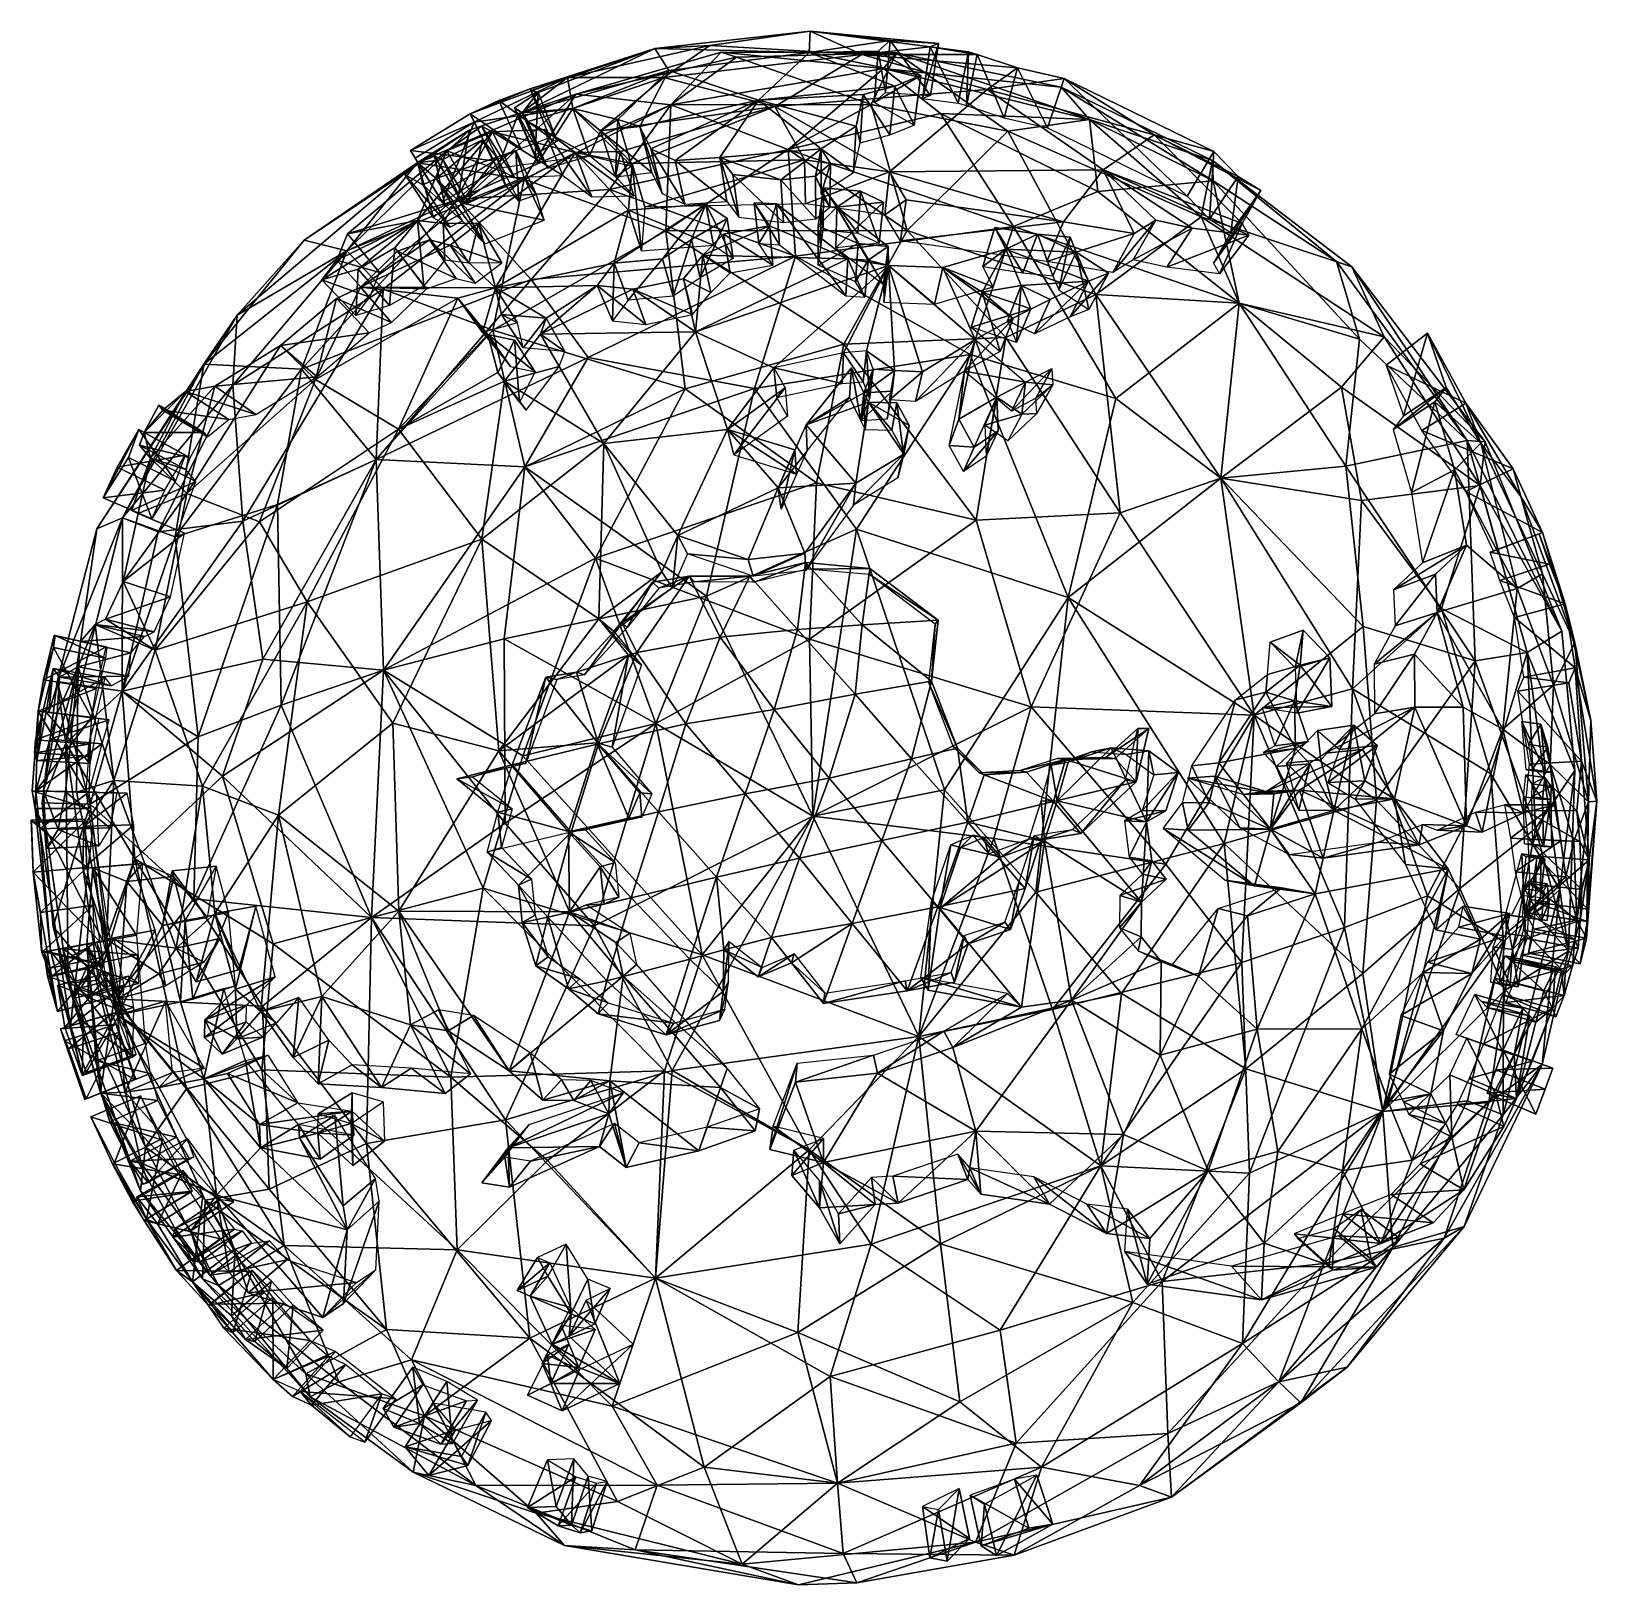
# Model space of a CAD drawing. Extents: x -5.6 to 5.4, y -5.3 to 5.6.
import ezdxf

# ---------------------------------------------------------------- set-up
doc = ezdxf.new("R2010")
doc.units = 0
for name, color, linetype in [('ICE', 53, 'CONTINUOUS'), ('LAND', 53, 'CONTINUOUS'), ('SEA', 163, 'CONTINUOUS')]:
    doc.layers.add(name, color=color, linetype=linetype)

msp = doc.modelspace()

# ---------------------------------------------------------------- meshes
at = {"layer": 'ICE'}
mesh = msp.add_polyface(dxfattribs=at)
corners = [(0.3266, 1.8391, -5.2032), (0.2727, 1.4433, -5.3029), (0.2248, 0.9569, -5.3551), (0.0407, 0.3684, -5.4446), (-0.1659, -0.1906, -5.4053), (-0.3619, -0.7477, -5.3232), (-1.1, -1.4302, -5.0952), (-0.9352, -0.8997, -5.2514), (-1.5163, -1.0527, -5.1352), (-0.7491, -0.3246, -5.3388), (-1.3449, -0.4708, -5.2324), (-1.9309, -0.6059, -5.0396), (-0.5472, 0.2588, -5.3911), (-1.1552, 0.1329, -5.2942), (-1.7675, -0.0086, -5.1406), (-2.356, -0.1498, -4.9108), (-0.3446, 0.8509, -5.3541), (-0.9626, 0.7492, -5.3171), (-1.5748, 0.6098, -5.2025), (-2.1792, 0.4615, -4.9845), (-0.18, 1.4112, -5.2959), (-0.7232, 1.3578, -5.26), (-1.3059, 1.2492, -5.2217), (-1.9432, 1.0764, -4.9871), (-0.1253, 1.8799, -5.1893), (-0.5134, 1.7847, -5.1632), (-0.9404, 1.7863, -5.0888), (2.1924, 0.3425, -4.8941), (1.6135, 0.2052, -5.1318), (1.4156, -0.405, -5.1643), (1.0137, 0.0618, -5.306), (0.8025, -0.5336, -5.2889), (0.5875, -1.1212, -5.2163), (0.8052, 1.477, -5.1504), (0.7586, 1.0497, -5.2729), (0.6177, 0.5056, -5.386), (0.412, -0.0689, -5.3939), (0.2029, -0.6487, -5.3388), (0.0012, -1.2112, -5.2357), (2.2822, 0.7173, -4.8094), (2.0451, 0.5067, -4.9398), (1.6971, 0.5, -5.0794), (1.4256, 0.4108, -5.1859), (1.127, 0.3932, -5.2832), (0.9414, 0.5796, -5.3187), (-1.4088, 1.4575, -5.0925), (-1.1956, 1.7422, -5.0261), (-1.7295, 1.1117, -5.0718), (-2.2803, 0.1302, -4.9501), (-2.5672, 0.3642, -4.7911), (-2.1102, -0.6432, -4.9476), (-2.1364, -0.3806, -4.9698), (-2.0135, -0.9472, -4.943), (-1.7851, -1.1067, -5.0135), (-1.5769, -1.283, -5.0402), (-0.7267, -1.329, -5.1612), (-0.7001, -1.127, -5.2171), (-0.6969, -0.8345, -5.2753), (-0.456, -1.0239, -5.2579), (-0.2229, -0.9253, -5.2897), (1.0164, -0.7916, -5.2015), (0.921, -1.0606, -5.1678), (1.312, -0.6926, -5.1468), (1.8048, -0.019, -5.0496), (1.5261, -0.0631, -5.1453), (-0.6634, -1.057, -5.0166), (-0.6603, -0.7755, -5.0725), (-0.689, -1.2513, -4.9631), (-0.4286, -0.958, -5.0564), (-1.048, -1.3484, -4.8989), (-0.2043, -0.8631, -5.0871), (-1.5064, -1.206, -4.8438), (0.0112, -1.1382, -5.0351), (-1.7066, -1.0364, -4.8181), (0.5753, -1.0517, -5.0165), (-1.9267, -0.8837, -4.7522), (0.896, -0.9933, -4.9698), (-2.02, -0.5917, -4.7575), (0.9878, -0.7346, -5.0023), (-2.045, -0.339, -4.779), (1.2722, -0.6393, -4.9496), (-2.2557, -0.1167, -4.722), (1.3718, -0.3626, -4.9664), (-2.1812, 0.1537, -4.7583), (1.4782, -0.0338, -4.9483), (-2.4582, 0.3781, -4.6062), (1.7463, 0.0087, -4.8561), (-2.0843, 0.4721, -4.7915), (2.1192, 0.3565, -4.7065), (-1.8673, 1.0618, -4.8122), (2.2056, 0.7171, -4.6251), (-1.6733, 1.0946, -4.9178), (1.9774, 0.5144, -4.7504), (-1.3742, 1.4263, -4.9574), (1.6425, 0.5082, -4.8843), (-1.1533, 1.7016, -4.8607), (1.3811, 0.4229, -4.9859), (-0.9032, 1.7445, -4.9115), (1.0934, 0.4066, -5.0783), (-0.4845, 1.7438, -4.9667), (0.9143, 0.5868, -5.1105), (-0.1105, 1.8354, -4.9905), (0.7392, 1.0379, -5.0689), (0.3243, 1.7961, -5.0039), (0.7845, 1.4481, -4.9526)]
mesh.append_faces([[corners[k] for k in face] for face in [(25, 21, 20, 20), (21, 25, 26, 26), (26, 22, 21, 21), (47, 22, 45, 45), (40, 27, 39, 39), (63, 27, 28, 28), (63, 28, 64, 64), (42, 28, 41, 41), (30, 29, 64, 64), (29, 30, 31, 31), (34, 35, 44, 44), (30, 35, 36, 36), (36, 31, 30, 30), (31, 36, 37, 37), (37, 32, 31, 31), (32, 37, 38, 38), (33, 0, 1, 1), (1, 34, 33, 33), (34, 1, 2, 2), (2, 35, 34, 34), (35, 2, 3, 3), (3, 36, 35, 35), (36, 3, 4, 4), (4, 37, 36, 36), (37, 4, 5, 5), (59, 38, 37, 37), (59, 5, 58, 58), (41, 28, 27, 27), (43, 30, 28, 28), (44, 35, 30, 30), (45, 22, 26, 26), (53, 8, 11, 11), (56, 7, 6, 6), (58, 5, 57, 57), (60, 31, 32, 32), (62, 29, 31, 31), (56, 65, 66, 66), (55, 67, 65, 65), (57, 66, 68, 68), (6, 69, 67, 67), (58, 68, 70, 70), (54, 71, 69, 69), (59, 70, 72, 72), (53, 73, 71, 71), (38, 72, 74, 74), (52, 75, 73, 73), (32, 74, 76, 76), (50, 77, 75, 75), (61, 76, 78, 78), (51, 79, 77, 77), (60, 78, 80, 80), (15, 81, 79, 79), (62, 80, 82, 82), (48, 83, 81, 81), (29, 82, 84, 84), (49, 85, 83, 83), (64, 84, 86, 86), (19, 87, 85, 85), (63, 86, 88, 88), (23, 89, 87, 87), (27, 88, 90, 90), (47, 91, 89, 89), (39, 90, 92, 92), (45, 93, 91, 91), (40, 92, 94, 94), (46, 95, 93, 93), (41, 94, 96, 96), (26, 97, 95, 95), (42, 96, 98, 98), (25, 99, 97, 97), (43, 98, 100, 100), (24, 101, 99, 99), (44, 100, 102, 102), (0, 103, 101, 101), (34, 102, 104, 104), (33, 104, 103, 103), (57, 7, 56, 56), (6, 7, 8, 8), (54, 6, 8, 8), (54, 8, 53, 53), (5, 4, 9, 9), (9, 7, 57, 57), (7, 9, 10, 10), (10, 8, 7, 7), (8, 10, 11, 11), (52, 11, 50, 50), (4, 3, 12, 12), (12, 9, 4, 4), (9, 12, 13, 13), (13, 10, 9, 9), (10, 13, 14, 14), (14, 11, 10, 10), (14, 15, 51, 51), (50, 11, 51, 51), (3, 2, 16, 16), (16, 12, 3, 3), (12, 16, 17, 17), (17, 13, 12, 12), (13, 17, 18, 18), (18, 14, 13, 13), (14, 18, 19, 19), (14, 15, 48, 48), (48, 19, 49, 49), (2, 1, 20, 20), (20, 16, 2, 2), (16, 20, 21, 21), (21, 17, 16, 16), (17, 21, 22, 22), (22, 18, 17, 17), (18, 22, 47, 47), (23, 19, 18, 18), (1, 0, 24, 24), (24, 20, 1, 1), (20, 24, 25, 25), (30, 64, 28, 28), (59, 37, 5, 5), (41, 27, 40, 40), (43, 28, 42, 42), (44, 30, 43, 43), (45, 26, 46, 46), (53, 11, 52, 52), (56, 6, 55, 55), (60, 32, 61, 61), (62, 31, 60, 60), (56, 66, 57, 57), (55, 65, 56, 56), (57, 68, 58, 58), (6, 67, 55, 55), (58, 70, 59, 59), (54, 69, 6, 6), (59, 72, 38, 38), (53, 71, 54, 54), (38, 74, 32, 32), (52, 73, 53, 53), (32, 76, 61, 61), (50, 75, 52, 52), (61, 78, 60, 60), (51, 77, 50, 50), (60, 80, 62, 62), (15, 79, 51, 51), (62, 82, 29, 29), (48, 81, 15, 15), (29, 84, 64, 64), (49, 83, 48, 48), (64, 86, 63, 63), (19, 85, 49, 49), (63, 88, 27, 27), (23, 87, 19, 19), (27, 90, 39, 39), (47, 89, 23, 23), (39, 92, 40, 40), (45, 91, 47, 47), (40, 94, 41, 41), (46, 93, 45, 45), (41, 96, 42, 42), (26, 95, 46, 46), (42, 98, 43, 43), (25, 97, 26, 26), (43, 100, 44, 44), (24, 99, 25, 25), (44, 102, 34, 34), (0, 101, 24, 24), (34, 104, 33, 33), (33, 103, 0, 0), (9, 57, 5, 5), (14, 51, 11, 11), (14, 48, 19, 19), (18, 47, 23, 23)]])
at = {"layer": 'LAND'}
mesh = msp.add_polyface(dxfattribs=at)
corners = [(-0.2973, 4.5626, -3.1743), (-0.7236, 4.7209, -2.8909), (-0.6331, 4.6015, -3.0761), (-0.7943, 5.5063, 0.7278), (-0.0908, 5.6049), (0.2713, 5.443, 1.2875), (-1.1798, 5.4839, -0.3822), (-0.3385, 5.0771, 2.3569), (-1.1174, 5.28, 1.5252), (-0.3762, 4.241, 3.5775), (0.172, 4.0107, 3.8365), (-0.843, 4.0351, 3.7488), (-0.6741, 4.2917, 3.4766), (-0.9233, 4.1457, 3.5989), (-0.8227, 4.3929, 3.3235), (-0.0163, 4.3776, 3.432), (0.096, 4.3713, 3.4438), (-0.0361, 4.2422, 3.5896), (0.0024, 4.5078, 3.2571), (0.5017, 5.2209, -1.8659), (-0.0991, 5.456, -1.2585), (-0.4536, 5.1218, -2.2196), (-0.132, 4.7041, 2.9887), (-1.339, 4.6788, 2.7504), (-1.0814, 5.329, -1.3899), (-1.2857, 4.9385, -2.27), (-0.6986, 4.1829, 3.602), (-0.3265, 4.3948, 3.3994), (-0.0143, 4.7806, -2.8537), (-1.0384, 4.6994, -2.819), (-1.1255, 4.0096, 3.6929), (-0.4831, 4.4035, 3.3829), (0.2304, 4.9397, -2.5729), (0.0507, 4.6786, -3.0127), (-0.0541, 4.5903, -3.1443), (-0.017, 4.0922, 3.2267), (0.0005, 4.2136, 3.0637), (-0.0354, 3.9661, 3.3737), (-0.4521, 4.1164, 3.1809), (-0.306, 4.1083, 3.1963), (-0.3524, 3.9649, 3.3623), (-0.7685, 4.1064, 3.1256), (-0.63, 4.0121, 3.2683), (-0.1248, 4.3965, 2.8136), (-1.2497, 4.373, 2.5914), (0.0455, 4.3727, -2.7797), (-0.0151, 4.4678, -2.6315), (-0.0522, 4.2905, -2.9024), (-0.2789, 4.2646, -2.9303), (-0.5918, 4.3008, -2.8388), (-0.6762, 4.4122, -2.6662), (-0.9695, 4.3921, -2.5992), (0.2453, 4.1174, 3.7171), (-0.6529, 3.9107, 3.3852), (-0.8622, 3.8761, 3.3823), (-1.3654, 4.3504, 3.2082), (0.4645, 4.6209, 3.067)]
mesh.append_faces([[corners[k] for k in face] for face in [(0, 1, 2, 2), (3, 4, 5, 5), (4, 3, 6, 6), (5, 7, 8, 8), (8, 3, 5, 5), (9, 10, 11, 11), (12, 13, 14, 14), (15, 16, 17, 17), (16, 15, 18, 18), (19, 20, 21, 21), (22, 23, 7, 7), (24, 25, 21, 21), (9, 11, 26, 26), (10, 9, 27, 27), (0, 28, 1, 1), (29, 1, 21, 21), (30, 14, 13, 13), (4, 6, 20, 20), (9, 31, 27, 27), (24, 20, 6, 6), (20, 24, 21, 21), (32, 21, 28, 28), (33, 28, 34, 34), (21, 1, 28, 28), (28, 0, 34, 34), (15, 35, 36, 36), (17, 37, 35, 35), (31, 38, 39, 39), (9, 40, 38, 38), (14, 41, 42, 42), (22, 43, 44, 44), (33, 45, 46, 46), (34, 47, 45, 45), (0, 48, 47, 47), (2, 49, 48, 48), (1, 50, 49, 49), (29, 51, 50, 50), (15, 36, 18, 18), (17, 35, 15, 15), (52, 37, 17, 17), (31, 39, 27, 27), (9, 38, 31, 31), (26, 40, 9, 9), (11, 53, 26, 26), (12, 54, 13, 13), (14, 42, 12, 12), (55, 41, 14, 14), (56, 43, 22, 22), (33, 46, 28, 28), (34, 45, 33, 33), (0, 47, 34, 34), (2, 48, 0, 0), (1, 49, 2, 2), (29, 50, 1, 1)]])
mesh = msp.add_polyface(dxfattribs=at)
corners = [(0.4557, 4.0968, 3.7153), (0.3139, 4.0009, 3.8425), (0.2453, 4.1174, 3.7171), (0.4694, 5.5398, -0.5013), (-0.0991, 5.456, -1.2585), (0.385, 5.4657, -1.021), (0.2713, 5.443, 1.2875), (1.0782, 5.4432, 0.5112), (1.3615, 5.3488, 0.6324), (0.096, 4.3713, 3.4438), (0.2617, 4.4835, 3.2744), (0.423, 4.4072, 3.3488), (0.7487, 5.4955, 0.5058), (1.0174, 5.4602, 0.3963), (0.8077, 5.5186), (-0.0908, 5.6049), (-0.3385, 5.0771, 2.3569), (1.1488, 5.196, 1.7156), (0.4645, 4.6209, 3.067), (0.0024, 4.5078, 3.2571), (0.5824, 4.4246, 3.3025), (1.6842, 4.2693, 3.1084), (-0.132, 4.7041, 2.9887), (0.5017, 5.2209, -1.8659), (-0.4536, 5.1218, -2.2196), (0.2805, 5.1621, -2.071), (-0.0361, 4.2422, 3.5896), (0.2304, 4.9397, -2.5729), (0.6849, 5.2954, -1.5712), (0.3925, 4.1198, 3.1492), (0.0877, 4.0864, 3.2377), (0.2421, 4.1909, 3.0798), (0.0005, 4.2136, 3.0637), (0.4312, 4.319, 2.8865), (-0.1248, 4.3965, 2.8136), (0.541, 4.1361, 3.106), (1.5679, 3.9912, 2.9252), (0.9465, 5.1012, 0.3975), (1.0031, 5.0854, 0.5045), (0.696, 5.1341, 0.4995), (0.751, 5.1556, 0.0281), (0.4357, 5.1754, -0.4391), (0.3571, 5.1063, -0.9234), (0.6366, 4.9476, -1.4362), (0.4659, 4.8781, -1.7109), (0.2597, 4.8233, -1.9021), (0.213, 4.6161, -2.3698), (-0.0143, 4.7806, -2.8537), (-0.0151, 4.4678, -2.6315), (0.4229, 3.8305, 3.4908)]
mesh.append_faces([[corners[k] for k in face] for face in [(0, 1, 2, 2), (3, 4, 5, 5), (6, 7, 8, 8), (9, 10, 11, 11), (7, 6, 12, 12), (13, 7, 12, 12), (14, 12, 15, 15), (12, 6, 15, 15), (16, 17, 18, 18), (16, 6, 17, 17), (10, 9, 19, 19), (20, 18, 21, 21), (22, 16, 18, 18), (6, 8, 17, 17), (23, 24, 25, 25), (26, 9, 2, 2), (25, 24, 27, 27), (14, 15, 3, 3), (3, 15, 4, 4), (4, 28, 5, 5), (28, 4, 23, 23), (0, 2, 9, 9), (11, 29, 30, 30), (10, 31, 29, 29), (19, 32, 31, 31), (18, 33, 34, 34), (20, 35, 33, 33), (21, 36, 35, 35), (13, 37, 38, 38), (12, 39, 37, 37), (14, 40, 39, 39), (3, 41, 40, 40), (5, 42, 41, 41), (28, 43, 42, 42), (23, 44, 43, 43), (25, 45, 44, 44), (27, 46, 45, 45), (47, 48, 46, 46), (9, 49, 0, 0), (11, 30, 9, 9), (10, 29, 11, 11), (19, 31, 10, 10), (20, 33, 18, 18), (21, 35, 20, 20), (13, 38, 7, 7), (12, 37, 13, 13), (14, 39, 12, 12), (3, 40, 14, 14), (5, 41, 3, 3), (28, 42, 5, 5), (23, 43, 28, 28), (25, 44, 23, 23), (27, 45, 25, 25), (47, 46, 27, 27)]])
mesh = msp.add_polyface(dxfattribs=at)
corners = [(-2.4467, 4.9689, 0.8906), (-1.7934, 5.281, 0.6803), (-2.1439, 5.0113, 1.2806), (-1.7551, 5.0638, 1.6326), (-0.3385, 5.0771, 2.3569), (-1.339, 4.6788, 2.7504), (-1.4211, 4.763, 2.5449), (-1.0384, 4.6994, -2.819), (-0.4536, 5.1218, -2.2196), (-1.2082, 4.7805, -2.6174), (-1.7389, 4.7553, 2.3635), (-2.3187, 4.9003, 1.4307), (-1.9552, 4.9168, 1.815), (-2.0708, 4.9722, -1.5196), (-1.7551, 5.0638, -1.6326), (-2.1099, 5.0328, -1.2515), (-1.561, 4.9066, 2.1946), (-1.1174, 5.28, 1.5252), (-0.7943, 5.5063, 0.7278), (-1.1798, 5.4839, -0.3822), (-1.4386, 4.9871, -2.0753), (-1.561, 4.9066, -2.1946), (-1.2857, 4.9385, -2.27), (-2.1641, 5.0682, -0.9955), (-1.9983, 5.1754, -0.7749), (-1.0814, 5.329, -1.3899), (-2.05, 5.1889, -0.5739), (-2.0549, 5.2015, -0.3155), (-2.4749, 5.0269, 0.3004), (-1.3425, 4.6603, -1.9061), (-1.4566, 4.5852, -2.0172), (-1.6375, 4.7317, -1.4935), (-1.9317, 4.6464, -1.3881), (-1.9682, 4.7029, -1.1383), (-2.0187, 4.7358, -0.8997), (-1.8641, 4.8358, -0.6941), (-1.9123, 4.8483, -0.5068), (-1.9169, 4.8601, -0.2659), (-2.2733, 5.1194, -0.1541), (-2.1205, 4.7836, -0.1155), (-1.9998, 4.6828, 1.2217), (-2.2821, 4.6433, 0.8581), (-1.6375, 4.7317, 1.5497), (-1.4566, 4.5852, 2.0735), (-1.1278, 4.4677, -2.4113), (-1.2001, 4.615, -2.0876), (-1.824, 4.5948, 1.7197), (-1.6224, 4.4442, 2.2308), (-1.3262, 4.4514, 2.4)]
mesh.append_faces([[corners[k] for k in face] for face in [(0, 1, 2, 2), (2, 1, 3, 3), (4, 5, 6, 6), (7, 8, 9, 9), (10, 11, 12, 12), (13, 14, 15, 15), (6, 5, 10, 10), (16, 4, 6, 6), (4, 16, 17, 17), (3, 17, 16, 16), (1, 17, 3, 3), (1, 18, 17, 17), (18, 1, 19, 19), (20, 21, 22, 22), (23, 15, 24, 24), (15, 19, 24, 24), (19, 15, 25, 25), (14, 25, 15, 15), (19, 26, 24, 24), (20, 25, 14, 14), (25, 20, 22, 22), (9, 8, 22, 22), (26, 19, 27, 27), (1, 27, 19, 19), (1, 28, 27, 27), (20, 29, 30, 30), (14, 31, 29, 29), (13, 32, 31, 31), (15, 33, 32, 32), (23, 34, 33, 33), (24, 35, 34, 34), (26, 36, 35, 35), (27, 37, 36, 36), (38, 39, 37, 37), (2, 40, 41, 41), (3, 42, 40, 40), (16, 43, 42, 42), (22, 44, 9, 9), (21, 45, 22, 22), (20, 30, 21, 21), (14, 29, 20, 20), (13, 31, 14, 14), (15, 32, 13, 13), (23, 33, 15, 15), (24, 34, 23, 23), (26, 35, 24, 24), (27, 36, 26, 26), (38, 37, 27, 27), (3, 40, 2, 2), (11, 46, 12, 12), (16, 42, 3, 3), (12, 47, 10, 10), (6, 43, 16, 16), (10, 48, 6, 6)]])
mesh = msp.add_polyface(dxfattribs=at)
corners = [(2.3204, 4.8793, 1.3157), (1.9623, 4.6336, 2.3737), (1.1488, 5.196, 1.7156), (1.5023, 4.1831, 3.2993), (1.281, 4.0783, 3.5316), (1.2032, 4.2306, 3.3694), (0.4645, 4.6209, 3.067), (1.6842, 4.2693, 3.1084), (1.3913, 2.921, 4.4682), (1.4184, 3.1443, 4.3095), (1.6086, 3.1254, 4.2531), (1.2179, 3.0393, 4.4523), (1.065, 3.4438, 4.2017), (1.3878, 3.8228, 3.7495), (1.4559, 3.6601, 3.8883), (1.1143, 3.7764, 3.8883), (1.8589, 3.8532, 3.509), (1.7736, 4.0563, 3.3135), (1.0569, 2.6904, 4.6996), (1.2266, 2.8039, 4.5882), (1.602, 3.2405, 4.1786), (1.5907, 3.7247, 3.7615), (1.688, 5.274, 0.5146), (1.3615, 5.3488, 0.6324), (1.7298, 4.1606, 3.213), (1.3322, 3.5916, 3.9875), (1.2398, 3.3597, 3.7444), (0.9908, 3.2219, 3.9441), (1.3202, 2.9428, 4.0445), (1.0368, 3.5319, 3.652), (1.4913, 3.0325, 3.9226), (1.3551, 3.4235, 3.652), (1.4974, 2.9251, 3.992), (1.2917, 3.5751, 3.5227), (1.1333, 2.8449, 4.1776), (1.1414, 2.6256, 4.3043), (1.2949, 2.7347, 4.1925), (1.4807, 3.4837, 3.5338), (1.7307, 3.6034, 3.2985), (1.6512, 3.7927, 3.1163), (1.8621, 3.655, 3.1533), (1.6104, 3.89, 3.0226), (1.3984, 3.911, 3.1031), (1.1196, 3.9552, 3.1684), (1.1921, 3.8132, 3.3196), (1.2672, 4.9974, 0.6175), (1.5715, 4.9277, 0.5077), (1.0782, 5.4432, 0.5112), (1.0031, 5.0854, 0.5045), (0.839, 3.9491, 3.7976), (2.1803, 4.1874, 2.8728), (1.5679, 3.9912, 2.9252)]
mesh.append_faces([[corners[k] for k in face] for face in [(0, 1, 2, 2), (3, 4, 5, 5), (6, 1, 7, 7), (6, 2, 1, 1), (8, 9, 10, 10), (9, 11, 12, 12), (13, 14, 15, 15), (13, 4, 16, 16), (17, 16, 4, 4), (17, 4, 3, 3), (15, 4, 13, 13), (18, 11, 19, 19), (9, 20, 10, 10), (13, 16, 21, 21), (8, 11, 9, 9), (22, 2, 23, 23), (24, 17, 3, 3), (25, 26, 27, 27), (9, 28, 27, 27), (15, 29, 26, 26), (20, 30, 28, 28), (14, 31, 29, 29), (10, 32, 30, 30), (13, 33, 31, 31), (11, 34, 35, 35), (8, 36, 32, 32), (21, 37, 33, 33), (8, 36, 34, 34), (16, 38, 37, 37), (17, 39, 40, 40), (24, 41, 39, 39), (3, 42, 41, 41), (5, 43, 42, 42), (4, 44, 43, 43), (23, 45, 46, 46), (47, 48, 45, 45), (15, 26, 25, 25), (20, 28, 9, 9), (14, 29, 15, 15), (10, 30, 20, 20), (13, 31, 14, 14), (11, 35, 19, 19), (8, 32, 10, 10), (21, 33, 13, 13), (8, 34, 11, 11), (16, 37, 21, 21), (24, 39, 17, 17), (3, 41, 24, 24), (5, 42, 3, 3), (4, 43, 5, 5), (49, 44, 4, 4), (50, 51, 7, 7), (23, 46, 22, 22), (47, 45, 23, 23)]])
mesh = msp.add_polyface(dxfattribs=at)
corners = [(-2.8053, 4.5287, -1.7314), (-2.7125, 4.5738, -1.7748), (-2.8407, 4.6818, -1.2162), (-2.724, 4.7307, -1.2642), (-2.665, 4.707, -1.4397), (-3.3346, 4.186, 1.6465), (-2.6375, 4.7669, 1.2997), (-2.8442, 4.2783, 2.2125), (-2.2733, 5.1194, -0.1541), (-2.0549, 5.2015, -0.3155), (-2.4749, 5.0269, 0.3004), (-1.7389, 4.7553, 2.3635), (-2.2964, 3.8077, 3.3676), (-2.4157, 4.2597, 2.6905), (-2.4749, 5.0269, 0.076), (-2.3871, 4.8436, -1.4905), (-2.288, 4.7234, -1.9436), (-2.6643, 4.2564, 2.459), (-2.3187, 4.9003, 1.4307), (-2.3943, 4.9408, 1.1116), (-2.9293, 4.5985, -1.2925), (-2.5427, 4.4028, -2.3491), (-2.1546, 4.7704, -1.9967), (-2.096, 4.58, -2.4207), (-1.7934, 5.281, 0.6803), (-2.4467, 4.9689, 0.8906), (-2.8931, 4.7686, 0.6196), (-2.8608, 4.715, 0.988), (-2.3084, 4.6973, 0.0989), (-2.1205, 4.7836, -0.1155), (-2.3084, 4.6973, 0.3081), (-2.6982, 4.4566, 0.6056), (-2.668, 4.4067, 0.9489), (-2.2821, 4.6433, 0.8581), (-2.46, 4.455, 1.2394), (-2.2333, 4.6171, 1.0641), (-2.1628, 4.5794, 1.3615), (-2.6163, 4.233, -1.5856), (-2.5298, 4.2751, -1.626), (-2.7319, 4.2981, -1.1765), (-2.3716, 4.1157, -2.1612), (-2.6493, 4.3757, -1.1054), (-2.5405, 4.4213, -1.1501), (-2.4855, 4.3992, -1.3137), (-2.2265, 4.5266, -1.361), (-2.1342, 4.4145, -1.7834), (-2.1439, 5.0113, 1.2806)]
mesh.append_faces([[corners[k] for k in face] for face in [(0, 1, 2, 2), (3, 2, 4, 4), (5, 6, 7, 7), (8, 9, 10, 10), (11, 12, 13, 13), (8, 10, 14, 14), (4, 1, 15, 15), (15, 1, 16, 16), (17, 7, 18, 18), (17, 11, 13, 13), (11, 17, 18, 18), (6, 18, 7, 7), (18, 6, 19, 19), (0, 2, 20, 20), (21, 16, 1, 1), (4, 2, 1, 1), (22, 21, 23, 23), (21, 22, 16, 16), (10, 24, 25, 25), (25, 26, 10, 10), (26, 25, 27, 27), (14, 28, 29, 29), (10, 30, 28, 28), (26, 31, 30, 30), (27, 32, 31, 31), (25, 33, 32, 32), (6, 34, 35, 35), (19, 35, 36, 36), (0, 37, 38, 38), (20, 39, 37, 37), (1, 38, 40, 40), (2, 41, 39, 39), (3, 42, 41, 41), (4, 43, 42, 42), (15, 44, 43, 43), (16, 45, 44, 44), (14, 29, 8, 8), (10, 28, 14, 14), (26, 30, 10, 10), (27, 31, 26, 26), (5, 34, 6, 6), (25, 32, 27, 27), (6, 35, 19, 19), (46, 33, 25, 25), (19, 36, 18, 18), (0, 38, 1, 1), (20, 37, 0, 0), (1, 40, 21, 21), (2, 39, 20, 20), (3, 41, 2, 2), (4, 42, 3, 3), (22, 45, 16, 16), (15, 43, 4, 4), (16, 44, 15, 15)]])
mesh = msp.add_polyface(dxfattribs=at)
corners = [(5.041, 1.8012, -1.0815), (4.8904, 2.3435, -0.7403), (4.6098, 2.7186, -1.1976), (4.8636, 1.6981, -1.8248), (4.4252, 2.5305, -1.9967), (4.5034, 2.9984, -0.2782), (4.2877, 3.0066, -1.6326), (4.2345, 3.4885, -0.5554), (4.3663, 3.1078, -1.141), (5.0419, 2.0911), (4.8355, 2.5382, -0.1379), (3.0673, 4.488, 1.009), (2.3204, 4.8793, 1.3157), (2.9079, 4.5871, 1.0173), (2.7379, 4.7615, 0.6553), (2.9828, 4.1761, 2.0446), (2.5867, 4.2258, 2.4406), (1.9623, 4.6336, 2.3737), (2.9367, 4.2566, 1.9304), (2.1803, 4.1874, 2.8728), (2.3319, 4.2807, 2.6023), (1.1488, 5.196, 1.7156), (1.688, 5.274, 0.5146), (1.9999, 3.9085, 3.3532), (1.8589, 3.8532, 3.509), (1.7736, 4.0563, 3.3135), (1.6842, 4.2693, 3.1084), (4.1226, 2.3707, -1.8328), (4.2001, 1.8785, -2.1612), (3.9944, 2.8145, -1.4935), (4.0676, 2.9088, -1.0353), (3.9448, 3.2636, -0.4896), (4.1954, 2.8068, -0.2311), (4.5049, 2.3779, -0.1004), (4.6973, 1.9612, 0.0281), (1.8621, 3.655, 3.1533), (1.7307, 3.6034, 3.2985), (2.0303, 3.9149, 2.7056), (1.5679, 3.9912, 2.9252), (2.1716, 4.0019, 2.4534), (2.409, 3.9507, 2.3028), (2.7782, 3.9044, 1.9337), (2.7353, 3.9794, 1.8272), (2.857, 4.1951, 0.9685), (2.7084, 4.2874, 0.9762), (2.5499, 4.45, 0.6388), (1.5715, 4.9277, 0.5077)]
mesh.append_faces([[corners[k] for k in face] for face in [(0, 1, 2, 2), (3, 2, 4, 4), (1, 5, 2, 2), (6, 4, 2, 2), (7, 2, 5, 5), (8, 2, 7, 7), (6, 2, 8, 8), (9, 10, 1, 1), (10, 5, 1, 1), (11, 12, 13, 13), (12, 14, 13, 13), (15, 16, 17, 17), (17, 12, 18, 18), (19, 17, 20, 20), (21, 22, 12, 12), (23, 24, 25, 25), (26, 17, 19, 19), (17, 18, 15, 15), (14, 12, 22, 22), (18, 12, 11, 11), (20, 17, 16, 16), (4, 27, 28, 28), (6, 29, 27, 27), (8, 30, 29, 29), (7, 31, 30, 30), (5, 32, 31, 31), (10, 33, 32, 32), (9, 34, 33, 33), (23, 35, 36, 36), (19, 37, 38, 38), (20, 39, 37, 37), (16, 40, 39, 39), (15, 41, 40, 40), (18, 42, 41, 41), (11, 43, 42, 42), (13, 44, 43, 43), (14, 45, 44, 44), (22, 46, 45, 45), (6, 27, 4, 4), (8, 29, 6, 6), (7, 30, 8, 8), (5, 31, 7, 7), (10, 32, 5, 5), (9, 33, 10, 10), (23, 36, 24, 24), (25, 35, 23, 23), (20, 37, 19, 19), (16, 39, 20, 20), (15, 40, 16, 16), (18, 41, 15, 15), (11, 42, 18, 18), (13, 43, 11, 11), (14, 44, 13, 13), (22, 45, 14, 14)]])
mesh = msp.add_polyface(dxfattribs=at)
corners = [(-1.5836, 3.8233, 3.727), (-1.9826, 3.4806, 3.869), (-1.9423, 3.5933, 3.7849), (-0.6715, 2.8142, 4.7331), (-1.5365, 2.7161, 4.6184), (-0.8959, 3.4991, 4.2438), (-1.1255, 4.0096, 3.6929), (-1.4653, 3.9789, 3.6257), (-0.8227, 4.3929, 3.3235), (-1.3333, 3.7965, 3.844), (-2.2328, 3.1522, 4.0069), (-0.9803, 3.8697, 3.8729), (-2.254, 3.6198, 3.5886), (-2.2964, 3.8077, 3.3676), (-1.3654, 4.3504, 3.2082), (-1.7389, 4.7553, 2.3635), (-1.339, 4.6788, 2.7504), (-1.2444, 3.5506, 3.6107), (-0.9154, 3.6189, 3.6376), (-1.4777, 3.5756, 3.5017), (-1.3675, 3.7206, 3.4073), (-1.0508, 3.7492, 3.4699), (-1.2743, 4.0668, 3.0182), (-0.7685, 4.1064, 3.1256), (-1.2497, 4.373, 2.5914), (-1.2082, 4.7805, -2.6174), (-1.1278, 4.4677, -2.4113), (-0.9695, 4.3921, -2.5992), (-1.2857, 4.9385, -2.27), (-1.2001, 4.615, -2.0876), (-1.561, 4.9066, -2.1946), (-1.4566, 4.5852, -2.0172), (-2.3187, 4.9003, 1.4307), (-2.1628, 4.5794, 1.3615), (-1.824, 4.5948, 1.7197), (-1.9552, 4.9168, 1.815), (-1.6224, 4.4442, 2.2308), (-1.4211, 4.763, 2.5449), (-1.3262, 4.4514, 2.4), (-1.4566, 4.5852, 2.0735), (-2.5427, 4.4028, -2.3491), (-2.3716, 4.1157, -2.1612), (-1.9552, 4.2809, -2.2279), (-2.096, 4.58, -2.4207), (-2.0099, 4.4583, -1.8328), (-2.1546, 4.7704, -1.9967), (-2.1342, 4.4145, -1.7834), (-2.1025, 3.386, 3.3727), (-2.142, 3.5611, 3.1667), (-1.812, 3.3612, 3.5556), (-2.3502, 3.4786, 3.6688), (-2.1921, 3.2544, 3.4475), (-2.0182, 3.2175, 3.5778), (-1.8496, 3.2562, 3.634), (-2.1635, 3.4391, 3.8086), (-2.1277, 3.0061, 3.6934), (-2.0827, 2.9501, 3.7625), (-2.281, 3.2122, 3.9328), (-0.9233, 4.1457, 3.5989), (-0.132, 4.7041, 2.9887), (-1.0384, 4.6994, -2.819)]
mesh.append_faces([[corners[k] for k in face] for face in [(0, 1, 2, 2), (3, 4, 5, 5), (6, 7, 8, 8), (9, 5, 1, 1), (4, 10, 1, 1), (1, 5, 4, 4), (11, 5, 9, 9), (12, 13, 2, 2), (13, 7, 0, 0), (7, 13, 14, 14), (14, 13, 15, 15), (13, 0, 2, 2), (14, 8, 7, 7), (15, 16, 14, 14), (9, 1, 0, 0), (9, 17, 18, 18), (0, 19, 17, 17), (7, 20, 19, 19), (6, 21, 20, 20), (14, 22, 23, 23), (16, 24, 22, 22), (25, 26, 27, 27), (28, 29, 26, 26), (30, 31, 29, 29), (32, 33, 34, 34), (35, 34, 36, 36), (37, 38, 39, 39), (15, 36, 38, 38), (40, 41, 42, 42), (43, 42, 44, 44), (45, 44, 46, 46), (12, 47, 48, 48), (2, 49, 47, 47), (50, 51, 52, 52), (1, 53, 49, 49), (54, 52, 55, 55), (10, 56, 53, 53), (57, 55, 56, 56), (9, 18, 11, 11), (0, 17, 9, 9), (7, 19, 0, 0), (6, 20, 7, 7), (58, 21, 6, 6), (16, 22, 14, 14), (59, 24, 16, 16), (25, 27, 60, 60), (40, 42, 43, 43), (43, 44, 45, 45), (2, 47, 12, 12), (50, 52, 54, 54), (1, 49, 2, 2), (54, 55, 57, 57), (10, 53, 1, 1), (57, 56, 10, 10)]])
mesh = msp.add_polyface(dxfattribs=at)
corners = [(-3.2437, 3.8104, 2.4946), (-2.2964, 3.8077, 3.3676), (-2.5598, 3.7339, 3.2667), (-3.4116, 3.7319, 2.4066), (-3.5588, 3.1647, 2.9633), (-3.5137, 3.8634, 2.0128), (-3.4088, 4, 1.9274), (-2.8442, 4.2783, 2.2125), (-2.9757, 2.8162, 3.809), (-2.281, 3.2122, 3.9328), (-2.2328, 3.1522, 4.0069), (-2.3502, 3.4786, 3.6688), (-2.1635, 3.4391, 3.8086), (-2.4157, 4.2597, 2.6905), (-2.6148, 4.1066, 2.737), (-3.3346, 4.186, 1.6465), (-2.7592, 4.1421, 2.5447), (-2.9827, 4.0642, 2.4187), (-3.8033, 3.4029, 2.2864), (-3.2604, 3.9375, 2.2681), (-3.0025, 4.0873, 2.3561), (-4.4615, 2.3646, 2.4248), (-4.2644, 3.1172, 1.8589), (-3.9762, 2.9175, 1.7606), (-3.5464, 3.1838, 2.159), (-3.1814, 3.4904, 2.2711), (-3.0249, 3.5636, 2.3531), (-2.7816, 3.8001, 2.2824), (-2.5733, 3.8727, 2.3998), (-2.4388, 3.8396, 2.5789), (-2.2532, 3.9824, 2.5356), (-2.4849, 3.9792, 2.3199), (-2.6643, 4.2564, 2.459), (-2.6525, 3.9996, 2.0902), (-2.8001, 3.8217, 2.224), (-3.0405, 3.6821, 2.142), (-3.2765, 3.6129, 1.904), (-3.1788, 3.7403, 1.8244), (-3.1096, 3.9136, 1.5627), (-2.46, 4.455, 1.2394), (-2.142, 3.5611, 3.1667), (-2.3875, 3.4923, 3.0727), (-2.1921, 3.2544, 3.4475), (-4.4687, 3.0809, 1.3576), (-2.254, 3.6198, 3.5886)]
mesh.append_faces([[corners[k] for k in face] for face in [(0, 1, 2, 2), (3, 0, 4, 4), (5, 6, 7, 7), (8, 9, 10, 10), (11, 12, 9, 9), (13, 1, 14, 14), (11, 8, 2, 2), (8, 11, 9, 9), (15, 7, 6, 6), (0, 16, 14, 14), (4, 2, 8, 8), (2, 4, 0, 0), (16, 0, 17, 17), (4, 18, 3, 3), (19, 7, 20, 20), (4, 21, 18, 18), (5, 7, 19, 19), (1, 0, 14, 14), (18, 21, 22, 22), (22, 23, 24, 24), (18, 24, 25, 25), (3, 25, 26, 26), (0, 26, 27, 27), (17, 27, 28, 28), (16, 28, 29, 29), (14, 29, 30, 30), (13, 30, 31, 31), (32, 31, 33, 33), (7, 33, 34, 34), (20, 34, 35, 35), (19, 35, 36, 36), (5, 36, 37, 37), (6, 37, 38, 38), (15, 38, 39, 39), (1, 40, 41, 41), (2, 41, 42, 42), (43, 23, 22, 22), (22, 24, 18, 18), (18, 25, 3, 3), (3, 26, 0, 0), (0, 27, 17, 17), (17, 28, 16, 16), (16, 29, 14, 14), (14, 30, 13, 13), (13, 31, 32, 32), (32, 33, 7, 7), (7, 34, 20, 20), (20, 35, 19, 19), (19, 36, 5, 5), (5, 37, 6, 6), (6, 38, 15, 15), (1, 41, 2, 2), (44, 40, 1, 1), (2, 42, 11, 11)]])
mesh = msp.add_polyface(dxfattribs=at)
corners = [(0.4567, 3.9642, 3.8539), (0.3139, 4.0009, 3.8425), (0.4557, 4.0968, 3.7153), (0.5005, 3.228, 4.4672), (0.697, 3.2167, 4.4523), (0.3022, 3.364, 4.3889), (0.3504, 3.2366, 4.4787), (0.2845, 3.0712, 4.5947), (0.484, 3.0823, 4.5647), (1.065, 3.4438, 4.2017), (-0.3463, 3.2468, 4.4891), (0.1433, 3.351, 4.4108), (1.3322, 3.5916, 3.9875), (0.839, 3.9491, 3.7976), (1.1143, 3.7764, 3.8883), (1.281, 4.0783, 3.5316), (-0.8959, 3.4991, 4.2438), (-0.6715, 2.8142, 4.7331), (0.172, 4.0107, 3.8365), (-0.843, 4.0351, 3.7488), (-0.9803, 3.8697, 3.8729), (-0.2664, 3.1053, 4.582), (0.2798, 3.1475, 4.1186), (0.3248, 3.0288, 4.2022), (0.1318, 3.1355, 4.139), (0.9908, 3.2219, 3.9441), (0.6478, 3.0102, 4.1776), (-0.3245, 3.0383, 4.2119), (0.7802, 3.6929, 3.5674), (1.1921, 3.8132, 3.3196), (0.4239, 3.7069, 3.62), (0.4229, 3.8305, 3.4908), (0.096, 4.3713, 3.4438), (0.0877, 4.0864, 3.2377), (0.2453, 4.1174, 3.7171), (0.2268, 3.8497, 3.4924), (-0.0354, 3.9661, 3.3737), (0.2907, 3.7411, 3.6094), (0.1585, 3.7502, 3.6037), (-0.3265, 4.3948, 3.3994), (-0.306, 4.1083, 3.1963), (-0.6986, 4.1829, 3.602), (-0.6529, 3.9107, 3.3852), (-0.3524, 3.9649, 3.3623), (-0.7874, 3.773, 3.522), (-0.9154, 3.6189, 3.6376), (-0.9233, 4.1457, 3.5989), (-0.8622, 3.8761, 3.3823), (-1.0508, 3.7492, 3.4699), (-0.6741, 4.2917, 3.4766), (-0.63, 4.0121, 3.2683), (-0.1196, 2.8457, 4.7525), (0.1841, 3.0369, 4.213), (0.1994, 3.2453, 4.4902), (0.4493, 2.885, 4.2824), (0.4647, 3.0207, 4.1916), (0.9495, 2.8858, 4.613), (1.4184, 3.1443, 4.3095)]
mesh.append_faces([[corners[k] for k in face] for face in [(0, 1, 2, 2), (3, 0, 4, 4), (5, 3, 6, 6), (7, 6, 3, 3), (7, 3, 8, 8), (9, 4, 0, 0), (10, 0, 11, 11), (12, 13, 14, 14), (14, 13, 15, 15), (0, 13, 9, 9), (3, 5, 0, 0), (16, 10, 17, 17), (16, 0, 10, 10), (0, 16, 18, 18), (19, 18, 16, 16), (18, 1, 0, 0), (16, 20, 19, 19), (12, 9, 13, 13), (17, 10, 21, 21), (11, 0, 5, 5), (5, 22, 23, 23), (11, 24, 22, 22), (9, 25, 26, 26), (10, 27, 24, 24), (13, 28, 29, 29), (0, 30, 28, 28), (2, 31, 30, 30), (32, 33, 31, 31), (34, 35, 36, 36), (1, 37, 35, 35), (18, 38, 37, 37), (39, 40, 38, 38), (41, 42, 43, 43), (19, 44, 42, 42), (20, 45, 44, 44), (46, 47, 48, 48), (49, 50, 47, 47), (51, 52, 53, 53), (3, 54, 8, 8), (5, 23, 6, 6), (4, 55, 3, 3), (11, 22, 5, 5), (9, 26, 4, 4), (10, 24, 11, 11), (12, 25, 9, 9), (56, 25, 9, 9), (57, 25, 9, 9), (21, 27, 10, 10), (0, 28, 13, 13), (2, 30, 0, 0), (1, 35, 34, 34), (18, 37, 1, 1), (39, 38, 18, 18), (20, 44, 19, 19)]])
mesh = msp.add_polyface(dxfattribs=at)
corners = [(0.5642, 2.6416, 4.8152), (0.3164, 3.0057, 4.634), (0.6032, 2.8423, 4.7006), (0.2291, 2.4372, 4.957), (-0.1196, 2.8457, 4.7525), (-0.1978, 2.6699, 4.8414), (-0.3154, 2.4055, 4.9751), (-0.6715, 2.8142, 4.7331), (-0.5256, 1.9027, 5.1643), (-1.0184, 2.0712, 5.0253), (-0.1277, 1.9456, 5.1618), (0.2845, 3.0712, 4.5947), (0.1994, 3.2453, 4.4902), (0.5169, 2.9998, 4.615), (1.065, 3.4438, 4.2017), (1.2179, 3.0393, 4.4523), (0.9495, 2.8858, 4.613), (1.0569, 2.6904, 4.6996), (0.5604, 2.6613, 4.4091), (0.5241, 2.4742, 4.5158), (0.48, 2.8081, 4.3293), (0.2118, 2.2838, 4.6481), (0.2931, 2.8136, 4.347), (-0.1208, 1.8255, 4.8389), (0.2634, 2.8746, 4.3104), (-0.4916, 1.7856, 4.8412), (0.1841, 3.0369, 4.213), (0.484, 3.0823, 4.5647), (0.4493, 2.885, 4.2824), (0.3504, 3.2366, 4.4787), (0.3248, 3.0288, 4.2022), (-0.951, 1.9427, 4.7117), (-0.1132, 2.6645, 4.4575), (0.5005, 3.228, 4.4672), (0.4647, 3.0207, 4.1916), (-0.2957, 2.2542, 4.6649), (0.697, 3.2167, 4.4523), (0.6478, 3.0102, 4.1776), (-0.1861, 2.5006, 4.5403), (-0.6276, 2.6351, 4.4393), (0.8832, 2.7019, 4.3274), (0.9908, 3.2219, 3.9441), (-0.2664, 3.1053, 4.582), (-0.25, 2.9065, 4.2985), (-0.3245, 3.0383, 4.2119), (0.9832, 2.5197, 4.4081), (1.2266, 2.8039, 4.5882), (1.1414, 2.6256, 4.3043)]
mesh.append_faces([[corners[k] for k in face] for face in [(0, 1, 2, 2), (1, 3, 4, 4), (5, 6, 7, 7), (6, 8, 9, 9), (9, 7, 6, 6), (10, 8, 6, 6), (4, 11, 1, 1), (3, 1, 0, 0), (4, 12, 11, 11), (2, 1, 13, 13), (10, 6, 3, 3), (14, 15, 16, 16), (4, 3, 6, 6), (17, 16, 15, 15), (2, 18, 19, 19), (13, 20, 18, 18), (0, 19, 21, 21), (1, 22, 20, 20), (3, 21, 23, 23), (11, 24, 22, 22), (10, 23, 25, 25), (12, 26, 24, 24), (27, 28, 24, 24), (29, 30, 24, 24), (8, 25, 31, 31), (4, 32, 26, 26), (33, 34, 28, 28), (6, 35, 32, 32), (36, 37, 34, 34), (5, 38, 35, 35), (7, 39, 38, 38), (16, 40, 41, 41), (42, 43, 44, 44), (42, 43, 39, 39), (17, 45, 40, 40), (46, 47, 45, 45), (2, 19, 0, 0), (13, 18, 2, 2), (0, 21, 3, 3), (1, 20, 13, 13), (3, 23, 10, 10), (11, 22, 1, 1), (10, 25, 8, 8), (12, 24, 11, 11), (27, 24, 11, 11), (29, 24, 11, 11), (8, 31, 9, 9), (6, 32, 4, 4), (5, 35, 6, 6), (7, 38, 5, 5), (42, 39, 7, 7), (17, 40, 16, 16), (46, 45, 17, 17)]])
mesh = msp.add_polyface(dxfattribs=at)
corners = [(-4.9712, 0.354, 2.5084), (-5.1033, 1.4474, 1.7115), (-4.6815, 1.2669, 2.7825), (-4.4687, 3.0809, 1.3576), (-4.759, 2.7915, 0.9606), (-4.6275, 2.9499, 1.0794), (-4.7149, 2.6135, 1.4789), (-4.2651, -0.5804, 3.4753), (-4.536, -0.8235, 3.042), (-4.3502, 0.3135, 3.4639), (-4.7956, 2.8125, 0.6028), (-5.046, 2.3347, 0.6318), (-4.9495, 2.5496, 0.4983), (-5.0225, -0.7606, 2.1881), (-3.9506, 2.1667, 3.3104), (-4.4615, 2.3646, 2.4248), (-4.9075, 1.7475, 2.0086), (-5.0308, 1.4843, 1.886), (-4.6319, -0.6645, -2.9573), (-4.4713, -0.6277, -3.184), (-4.5636, -0.2801, -3.1183), (-4.6563, 2.9838, 0.8408), (-4.2644, 3.1172, 1.8589), (-4.8016, 2.2249, 1.8023), (-4.8482, 2.2458, 1.6256), (-4.7926, 2.7036, 1.0096), (-4.6827, -0.6966, 2.0674), (-4.8381, -0.2343, 1.8276), (-5.1892, -0.2645, 1.9308), (-4.8312, 0.0418, 1.8736), (-5.2063, 1.3265, 1.477), (-4.854, 1.2486, 1.4047), (-4.7581, 1.3613, 1.6232), (-4.6904, 1.3957, 1.7859), (-4.5756, 1.641, 1.9002), (-4.4769, 2.0859, 1.7079), (-4.5203, 2.1054, 1.5432), (-4.3961, 2.4481, 1.4065), (-4.4684, 2.532, 0.969), (-4.4371, 2.614, 0.9233), (-4.3414, 2.7932, 0.8117), (-4.3146, 2.7616, 1.0341), (-4.3187, -0.6071, -2.7281), (-4.5516, -0.319, -2.3845), (-4.8818, -0.3554, -2.5887), (-4.7721, -0.2295, -1.9555), (-5.1184, -0.2595, -2.1284), (-4.8127, -0.7304, -1.6934), (-4.4713, 2.6336, 0.5899), (-4.5397, 2.4507, 0.8059), (-4.6147, 2.3885, 0.4925), (-4.869, 2.6164, 0.8345), (-4.7046, 2.1882, 0.617), (-4.1666, 2.8837, 1.2934), (-4.2551, -0.2488, -2.8781)]
mesh.append_faces([[corners[k] for k in face] for face in [(0, 1, 2, 2), (3, 4, 5, 5), (3, 6, 4, 4), (7, 8, 9, 9), (10, 11, 12, 12), (8, 13, 0, 0), (0, 9, 8, 8), (9, 0, 2, 2), (14, 2, 15, 15), (16, 2, 17, 17), (18, 19, 20, 20), (5, 4, 21, 21), (6, 22, 15, 15), (15, 23, 6, 6), (15, 16, 23, 23), (16, 15, 2, 2), (22, 6, 3, 3), (6, 23, 24, 24), (25, 4, 6, 6), (13, 26, 27, 27), (28, 27, 29, 29), (30, 31, 32, 32), (1, 32, 33, 33), (17, 33, 34, 34), (16, 34, 35, 35), (23, 35, 36, 36), (24, 36, 37, 37), (6, 37, 38, 38), (25, 38, 39, 39), (4, 39, 40, 40), (21, 40, 41, 41), (18, 42, 43, 43), (44, 43, 45, 45), (46, 45, 47, 47), (10, 48, 49, 49), (12, 50, 48, 48), (51, 49, 52, 52), (11, 52, 50, 50), (17, 34, 16, 16), (16, 35, 23, 23), (23, 36, 24, 24), (24, 37, 6, 6), (6, 38, 25, 25), (25, 39, 4, 4), (4, 40, 21, 21), (21, 41, 5, 5), (5, 53, 3, 3), (18, 43, 44, 44), (20, 42, 18, 18), (19, 54, 20, 20), (10, 49, 51, 51), (12, 48, 10, 10), (51, 52, 11, 11), (11, 50, 12, 12)]])
mesh = msp.add_polyface(dxfattribs=at)
corners = [(-0.6715, 2.8142, 4.7331), (-1.0184, 2.0712, 5.0253), (-1.5365, 2.7161, 4.6184), (-1.363, 0.0897, 5.3257), (-1.7858, -0.0059, 5.2127), (-1.5859, 0.6168, 5.2501), (-1.5733, 1.4873, 5.0835), (-1.1313, 1.815, 5.1051), (-2.3927, 2.0441, 4.5995), (-1.3644, 1.2321, 5.2127), (-2.2744, 0.5618, 5.036), (-3.0169, 0.7544, 4.6152), (-3.6172, 1.6063, 3.9447), (-2.9757, 2.8162, 3.809), (-1.7777, -0.5688, 5.1648), (-2.9755, -0.5627, 4.6306), (-3.819, 0.1094, 4.0421), (-1.5351, -0.5132, 5.2457), (-1.5633, -0.2522, 5.2602), (-4.3502, 0.3135, 3.4639), (-4.6815, 1.2669, 2.7825), (-3.9506, 2.1667, 3.3104), (-3.515, -1.1618, 4.0889), (-3.9424, -1.2675, 3.6297), (-4.2651, -0.5804, 3.4753), (-2.2328, 3.1522, 4.0069), (-1.2859, 0.2661, 5.3419), (-3.5588, 3.1647, 2.9633), (-4.4615, 2.3646, 2.4248), (-0.951, 1.9427, 4.7117), (-1.0562, 1.7038, 4.7861), (-1.4681, 1.3985, 4.7659), (-1.2734, 1.1606, 4.8863), (-1.4798, 0.5871, 4.9212), (-1.2002, 0.2603, 5.0067), (-1.2721, 0.0959, 4.9916), (-1.6661, 0.0068, 4.8863), (-1.4588, -0.2227, 4.9307), (-1.4325, -0.466, 4.9171), (-1.6586, -0.5178, 4.8417), (-4.6275, 2.9499, 1.0794), (-4.3146, 2.7616, 1.0341), (-4.1666, 2.8837, 1.2934), (-4.4687, 3.0809, 1.3576), (-3.9762, 2.9175, 1.7606), (-4.5636, -0.2801, -3.1183), (-4.2551, -0.2488, -2.8781), (-4.3187, -0.6071, -2.7281), (-4.4713, -0.6277, -3.184), (-4.169, -0.5727, -2.9394)]
mesh.append_faces([[corners[k] for k in face] for face in [(0, 1, 2, 2), (3, 4, 5, 5), (6, 2, 7, 7), (2, 6, 8, 8), (9, 5, 10, 10), (6, 9, 10, 10), (6, 10, 8, 8), (5, 4, 10, 10), (8, 10, 11, 11), (8, 11, 12, 12), (12, 13, 8, 8), (4, 14, 10, 10), (15, 10, 14, 14), (15, 11, 10, 10), (16, 12, 11, 11), (1, 7, 2, 2), (17, 14, 18, 18), (11, 15, 16, 16), (12, 16, 19, 19), (12, 19, 20, 20), (20, 21, 12, 12), (22, 23, 16, 16), (16, 24, 19, 19), (2, 8, 25, 25), (13, 25, 8, 8), (3, 5, 26, 26), (21, 13, 12, 12), (13, 21, 27, 27), (14, 4, 18, 18), (28, 27, 21, 21), (1, 29, 30, 30), (7, 30, 31, 31), (6, 31, 32, 32), (9, 32, 33, 33), (5, 33, 34, 34), (26, 34, 35, 35), (3, 35, 36, 36), (4, 36, 37, 37), (18, 37, 38, 38), (17, 38, 39, 39), (40, 41, 42, 42), (43, 42, 44, 44), (45, 46, 47, 47), (48, 49, 46, 46), (1, 30, 7, 7), (7, 31, 6, 6), (6, 32, 9, 9), (9, 33, 5, 5), (5, 34, 26, 26), (26, 35, 3, 3), (3, 36, 4, 4), (4, 37, 18, 18), (18, 38, 17, 17), (17, 39, 14, 14)]])
mesh = msp.add_polyface(dxfattribs=at)
corners = [(-5.4268, 0.8298, 0.9606), (-5.3974, 1.1378, 0.7721), (-5.3529, 1.0763, 1.0946), (-5.3685, 0.8219, 1.2094), (-5.221, 1.1495, 1.549), (-5.4644, 0.2775, 0.9572), (-5.4473, 0.8326, 0.7857), (-5.4686, 0.8355, 0.6031), (-5.3894, 1.3702, 0.3844), (-5.3843, 1.369, 0.4736), (-5.3947, 1.2862, 0.5848), (-5.4644, 1.0584, 0.1921), (-5.1033, 1.4474, 1.7115), (-4.9712, 0.354, 2.5084), (-5.4199, 0.6421, 1.069), (-4.7956, 2.8125, 0.6028), (-4.869, 2.6164, 0.8345), (-5.046, 2.3347, 0.6318), (-5.5012, 0.8399, 0.3246), (-5.2063, 1.3265, 1.477), (-5.5012, 0.8399, -0.3246), (-5.5434, 0.28, -0.2427), (-5.5188, 0.2792, -0.6539), (-5.5121, 0.4925, 0.5286), (-5.5273, 0.5473, 0.2148), (-4.6815, 1.2669, 2.7825), (-5.0308, 1.4843, 1.886), (-5.5216, 0.6388, 0.2079), (-5.0531, 0.6107, 1.0244), (-5.0052, 0.7783, 1.1553), (-5.0595, 0.7856, 0.9233), (-5.0786, 0.7882, 0.7604), (-5.1391, 0.4713, 0.5208), (-5.1532, 0.5224, 0.2283), (-5.1479, 0.6077, 0.2219), (-5.0985, 0.791, 0.5902), (-5.0321, 1.0727, 0.7477), (-4.9907, 1.0154, 1.0482), (-4.8677, 1.0836, 1.4718), (-4.854, 1.2486, 1.4047), (-5.1289, 0.7951, 0.3307), (-5.1682, 0.2733, -0.1981), (-5.0296, 1.211, 0.5731), (-5.02, 1.2882, 0.4695), (-5.0247, 1.2893, 0.3863), (-5.0946, 0.9988, 0.2072), (-5.1289, 0.7951, -0.2745), (-4.7581, 1.3613, 1.6232), (-4.6904, 1.3957, 1.7859)]
mesh.append_faces([[corners[k] for k in face] for face in [(0, 1, 2, 2), (3, 4, 5, 5), (1, 0, 6, 6), (1, 6, 7, 7), (8, 9, 10, 10), (11, 8, 10, 10), (12, 13, 4, 4), (3, 5, 14, 14), (15, 16, 17, 17), (11, 10, 18, 18), (19, 12, 4, 4), (11, 18, 20, 20), (21, 22, 20, 20), (7, 6, 23, 23), (2, 4, 3, 3), (7, 23, 24, 24), (21, 20, 18, 18), (3, 0, 2, 2), (25, 12, 26, 26), (7, 24, 27, 27), (14, 28, 29, 29), (3, 29, 30, 30), (0, 30, 31, 31), (6, 31, 32, 32), (24, 33, 34, 34), (27, 34, 35, 35), (7, 35, 36, 36), (1, 36, 37, 37), (2, 37, 38, 38), (4, 38, 39, 39), (18, 40, 41, 41), (10, 42, 40, 40), (9, 43, 42, 42), (8, 44, 43, 43), (11, 45, 44, 44), (20, 46, 45, 45), (14, 29, 3, 3), (3, 30, 0, 0), (0, 31, 6, 6), (6, 32, 23, 23), (24, 34, 27, 27), (27, 35, 7, 7), (7, 36, 1, 1), (1, 37, 2, 2), (2, 38, 4, 4), (4, 39, 19, 19), (19, 47, 12, 12), (12, 48, 26, 26), (10, 40, 18, 18), (9, 42, 10, 10), (8, 43, 9, 9), (11, 44, 8, 8), (20, 45, 11, 11), (22, 46, 20, 20)]])
mesh = msp.add_polyface(dxfattribs=at)
corners = [(5.1042, 0.4122, 1.5899), (5.062, 0.4092, 1.7076), (5.0303, 0.7479, 1.694), (4.9698, 0.4305, 1.5593), (4.9275, 0.4275, 1.677), (5.0777, 0.586, 1.6112), (4.9433, 0.6043, 1.5806), (4.8958, 0.7662, 1.6634), (5.0185, 2.082, 0.2914), (5.1997, 1.5904, 0.5654), (5.0909, 1.8692, 0.4913), (5.2263, 1.0373, 1.0333), (5.271, 1.142, 0.7858), (5.3143, 0.4872, 0.9739), (4.908, 0.1264, -2.2871), (5.094, 0.464, -1.8404), (4.7625, 0.7137, -2.538), (5.1183, 1.0223, -1.5549), (4.4864, 0.8679, -2.9573), (4.5089, 0.0345, -3.0071), (4.1476, 0.8662, -3.608), (4.8636, 1.6981, -1.8248), (4.3029, 1.5295, -3.0292), (4.1446, 1.2394, -3.2216), (4.5084, 2.0023, -2.3491), (4.2912, 1.8, -2.8467), (4.6098, 2.7186, -1.1976), (5.041, 1.8012, -1.0815), (4.4252, 2.5305, -1.9967), (5.4212, 0.2082, 0.1679), (5.3806, 0.7732, -0.1795), (5.0419, 2.0911), (5.2671, 1.3189, -0.4776), (5.3634, 0.2023, -0.8116), (4.8904, 2.3435, -0.7403), (4.6755, 1.9527, 0.2996), (4.6973, 1.9612, 0.0281), (4.7429, 1.7544, 0.486), (4.8444, 1.4945, 0.5551), (4.9108, 1.0767, 0.7605), (4.8692, 0.979, 0.9911), (4.9512, 0.4664, 0.9358), (4.0085, 1.4378, -2.7951), (3.9977, 1.6899, -2.625), (4.2001, 1.8785, -2.1612), (5.2811, 0.1397, 1.1)]
mesh.append_faces([[corners[k] for k in face] for face in [(0, 1, 2, 2), (0, 3, 4, 4), (5, 6, 3, 3), (1, 4, 7, 7), (2, 7, 6, 6), (8, 9, 10, 10), (11, 12, 13, 13), (14, 15, 16, 16), (15, 17, 16, 16), (18, 19, 16, 16), (19, 18, 20, 20), (21, 16, 17, 17), (16, 21, 22, 22), (22, 18, 16, 16), (18, 22, 23, 23), (23, 20, 18, 18), (24, 22, 21, 21), (22, 24, 25, 25), (26, 21, 27, 27), (28, 24, 21, 21), (13, 12, 29, 29), (12, 9, 30, 30), (30, 29, 12, 12), (9, 31, 32, 32), (32, 30, 9, 9), (30, 32, 33, 33), (34, 32, 31, 31), (32, 34, 27, 27), (32, 27, 17, 17), (17, 33, 32, 32), (33, 17, 15, 15), (21, 17, 27, 27), (8, 31, 9, 9), (8, 35, 36, 36), (10, 37, 35, 35), (9, 38, 37, 37), (12, 39, 38, 38), (11, 40, 39, 39), (13, 41, 40, 40), (0, 2, 5, 5), (0, 4, 1, 1), (5, 3, 0, 0), (1, 7, 2, 2), (2, 6, 5, 5), (25, 42, 22, 22), (24, 43, 25, 25), (28, 44, 24, 24), (8, 36, 31, 31), (10, 35, 8, 8), (9, 37, 10, 10), (12, 38, 9, 9), (11, 39, 12, 12), (13, 40, 11, 11), (45, 41, 13, 13)]])
mesh = msp.add_polyface(dxfattribs=at)
corners = [(3.7961, 0.3505, 3.869), (3.7183, 0.7409, 3.9401), (3.8836, 0.5979, 3.7972), (3.3025, 0.9117, 4.2404), (3.3422, 1.1625, 4.163), (3.5637, 0.8723, 4.0257), (2.2814, 0.5607, 4.927), (2.2668, 0.0627, 4.9508), (2.0192, 0.5815, 5.0407), (2.7728, 0.4768, 4.6776), (3.1034, 0.9716, 4.3605), (3.31, 0.5761, 4.3522), (3.3984, 0.6268, 4.2086), (3.5513, 1.2131, 3.9559), (3.3633, 1.407, 4.0633), (4.0034, 0.2254, -3.6726), (4.1476, 0.8662, -3.608), (3.7802, 0.5702, -3.8704), (3.5792, 0.1432, 4.0963), (3.4869, 0.4967, 4.1439), (1.6402, 0.2092, 5.2127), (1.7173, 0.4815, 5.1642), (1.5988, 0.4611, 4.8411), (1.8801, 0.5542, 4.7261), (2.1245, 0.5349, 4.6201), (2.3178, 0.3931, 4.5329), (2.5825, 0.4566, 4.3877), (2.8906, 0.9179, 4.0921), (3.1132, 1.0957, 3.9081), (3.1328, 1.3236, 3.8151), (3.308, 1.1429, 3.715), (3.3196, 0.8253, 3.78), (3.0762, 0.862, 3.9801), (3.1655, 0.5965, 3.9506), (3.0832, 0.5492, 4.0844), (3.1764, 0.4509, 3.9772), (3.5213, 0.5437, -3.5791), (3.109, 0.2775, -3.9626), (3.8638, 0.8196, -3.3345), (3.248, 0.4752, 3.8902), (3.4637, 0.7028, 3.7003), (4.1446, 1.2394, -3.2216), (3.861, 1.1674, -2.9744), (3.6177, 0.5695, 3.5671), (4.3029, 1.5295, -3.0292), (4.0085, 1.4378, -2.7951), (3.5362, 0.339, 3.634), (4.2912, 1.8, -2.8467), (3.9977, 1.6899, -2.625), (4.5084, 2.0023, -2.3491), (4.2001, 1.8785, -2.1612), (2.4888, 0.4086, 4.8335), (2.704, 0.1984, 4.7222), (3.4101, 0.4706, 4.2372)]
mesh.append_faces([[corners[k] for k in face] for face in [(0, 1, 2, 2), (3, 4, 5, 5), (6, 7, 8, 8), (9, 10, 11, 11), (11, 10, 3, 3), (12, 11, 3, 3), (5, 4, 13, 13), (13, 4, 14, 14), (15, 16, 17, 17), (1, 18, 19, 19), (8, 20, 21, 21), (10, 4, 3, 3), (21, 22, 23, 23), (8, 23, 24, 24), (6, 24, 25, 25), (9, 26, 27, 27), (10, 27, 28, 28), (4, 28, 29, 29), (14, 29, 30, 30), (13, 30, 31, 31), (5, 31, 32, 32), (3, 32, 33, 33), (12, 33, 34, 34), (11, 34, 35, 35), (17, 36, 37, 37), (16, 38, 36, 36), (19, 39, 40, 40), (41, 42, 38, 38), (1, 40, 43, 43), (44, 45, 42, 42), (2, 43, 46, 46), (47, 48, 45, 45), (49, 50, 48, 48), (20, 22, 21, 21), (21, 23, 8, 8), (8, 24, 6, 6), (6, 25, 51, 51), (52, 26, 9, 9), (9, 27, 10, 10), (10, 28, 4, 4), (4, 29, 14, 14), (14, 30, 13, 13), (13, 31, 5, 5), (5, 32, 3, 3), (3, 33, 12, 12), (12, 34, 11, 11), (11, 35, 53, 53), (18, 39, 19, 19), (16, 36, 17, 17), (19, 40, 1, 1), (41, 38, 16, 16), (1, 43, 2, 2), (44, 42, 41, 41), (2, 46, 0, 0)]])
mesh = msp.add_polyface(dxfattribs=at)
corners = [(-5.5227, 0.156, -0.5835), (-5.5188, 0.2792, -0.6539), (-5.5434, 0.28, -0.2427), (-5.1892, -0.2645, 1.9308), (-5.1818, 0.0317, 1.9802), (-5.0225, -0.7606, 2.1881), (-5.4164, -0.8418, -0.7794), (-5.491, 0.0133, -0.805), (-5.5369, -0.2894, 0.322), (-5.4772, -0.8525), (-5.5369, -0.2894, -0.3293), (-5.4644, 0.2775, 0.9572), (-5.3621, 0.0089, 1.4259), (-5.4447, -0.125, 1.0611), (-5.221, 1.1495, 1.549), (-5.2336, 0.2699, 1.8589), (-5.3101, 0.2724, 1.603), (-4.9712, 0.354, 2.5084), (-5.5498, 0.0603, -0.1273), (-5.5504, 0.0758, 0.1183), (-5.4199, 0.6421, 1.069), (-5.5188, 0.2792, 0.6539), (-5.275, -1.3672, -0.9477), (-5.1184, -0.2595, -2.1284), (-4.9454, -1.2934, -2.1047), (-4.8818, -0.3554, -2.5887), (-4.8312, 0.0418, 1.8736), (-4.8795, 0.2639, 1.7606), (-4.9508, 0.2662, 1.5221), (-4.9992, 0.0206, 1.357), (-5.0762, -0.1042, 1.017), (-5.0946, 0.2709, 0.9202), (-5.1453, 0.2725, 0.6375), (-5.0531, 0.6107, 1.0244), (-5.5121, 0.4925, 0.5286), (-5.1391, 0.4713, 0.5208), (-5.1532, 0.5224, 0.2283), (-5.4871, -0.5734, -0.4926), (-5.1157, -0.5221, -0.431), (-5.1622, -0.2575, -0.2788), (-5.1742, 0.0684, -0.0905), (-5.1622, -0.2575, 0.3282), (-5.0712, -0.776, 0.6332), (-5.1747, 0.0829, 0.1383), (-5.1682, 0.2733, -0.1981), (-5.149, 0.1576, -0.5157), (-5.0499, -0.7723, -0.6983), (-5.1194, 0.0247, -0.7221), (-5.1453, 0.2725, -0.5813), (-5.1289, 0.7951, -0.2745), (-4.8381, -0.2343, 1.8276), (-5.5273, 0.5473, 0.2148), (-4.7721, -0.2295, -1.9555), (-5.5012, 0.8399, 0.3246)]
mesh.append_faces([[corners[k] for k in face] for face in [(0, 1, 2, 2), (3, 4, 5, 5), (6, 7, 0, 0), (8, 9, 10, 10), (7, 1, 0, 0), (11, 12, 13, 13), (14, 15, 16, 16), (15, 14, 17, 17), (8, 18, 19, 19), (8, 10, 18, 18), (20, 11, 21, 21), (12, 11, 16, 16), (4, 17, 5, 5), (4, 15, 17, 17), (6, 22, 7, 7), (23, 24, 25, 25), (14, 16, 11, 11), (4, 26, 27, 27), (15, 27, 28, 28), (16, 28, 29, 29), (12, 29, 30, 30), (13, 30, 31, 31), (11, 31, 32, 32), (21, 32, 33, 33), (34, 35, 36, 36), (37, 38, 39, 39), (10, 39, 40, 40), (8, 41, 42, 42), (18, 40, 43, 43), (19, 43, 41, 41), (2, 44, 45, 45), (0, 45, 46, 46), (7, 47, 48, 48), (1, 48, 49, 49), (5, 50, 3, 3), (3, 26, 4, 4), (4, 27, 15, 15), (15, 28, 16, 16), (16, 29, 12, 12), (12, 30, 13, 13), (13, 31, 11, 11), (11, 32, 21, 21), (21, 33, 20, 20), (34, 36, 51, 51), (25, 52, 23, 23), (37, 39, 10, 10), (10, 40, 18, 18), (18, 43, 19, 19), (19, 41, 8, 8), (2, 45, 0, 0), (53, 44, 2, 2), (22, 47, 7, 7), (7, 48, 1, 1)]])
mesh = msp.add_polyface(dxfattribs=at)
corners = [(5.0275, -0.4684, 1.7544), (4.9575, -0.6122, 1.911), (4.9165, -0.6066, 2.0277), (5.0495, -0.1102, 1.7926), (4.9151, -0.0919, 1.762), (4.9077, 0.238, 1.7505), (5.1062, -0.112, 1.6027), (4.9718, -0.0937, 1.5722), (5.0422, 0.2197, 1.7811), (4.9238, 0.3921, 1.6907), (5.0992, 0.2209, 1.6224), (4.9647, 0.2392, 1.5918), (5.0583, 0.3738, 1.7213), (4.9671, 0.329, 1.5766), (5.1015, 0.3107, 1.6071), (4.7821, -0.5883, 1.9971), (4.8964, -0.1617, 1.7951), (4.8231, -0.5939, 1.8805), (4.7869, -0.7193, 1.9214), (5.0308, -0.18, 1.8256), (4.9237, -0.1803, 1.713), (4.8931, -0.4501, 1.7239), (5.0582, -0.1986, 1.7435), (5.0877, -0.4992, 1.5769), (4.9532, -0.4809, 1.5463), (4.9399, -0.6098, 1.5479), (5.0751, -0.3708, 1.6481), (4.9406, -0.3525, 1.6175), (5.0743, -0.6281, 1.5785), (4.9014, -0.6045, 1.6574), (5.0487, -0.4249, 1.707), (4.9143, -0.4066, 1.6765), (5.0359, -0.6228, 1.688), (5.1252, 0.1811, -1.7316), (5.094, 0.464, -1.8404), (4.908, 0.1264, -2.2871), (4.7625, 0.7137, -2.538), (4.6185, -0.0082, -2.8343), (4.1476, 0.8662, -3.608), (4.0034, 0.2254, -3.6726), (4.5089, 0.0345, -3.0071), (4.1772, -0.0977, -3.4565), (5.2049, -0.3225, -1.4109), (4.8492, -0.2882, -1.2868), (4.9203, -0.5716, -0.8671), (5.1703, -0.0693, -1.5838), (4.8169, -0.0523, -1.448), (4.7749, 0.1811, -1.5857), (4.5725, 0.13, -2.1035), (4.3027, 0.0047, -2.6135), (4.2005, 0.0444, -2.7745), (3.8914, -0.0788, -3.1934), (4.3805, -0.2663, 3.2182), (4.0808, -0.2359, 3.0275), (4.2927, -0.6946, 2.6382), (4.6078, -0.7585, 2.8005), (4.4825, -0.5284, 2.2924), (4.8115, -0.5802, 2.4295), (4.4524, -0.6757, 2.296), (5.2684, -0.7608, 0.8783), (4.9084, -0.6968, 0.8467), (4.9203, -0.5716, 0.9233), (4.8309, -0.8314, 2.1255), (4.9214, -0.7376, 1.952), (4.0034, 0.2254, 3.6726), (4.7792, -0.7382, 2.4334)]
mesh.append_faces([[corners[k] for k in face] for face in [(0, 1, 2, 2), (3, 4, 5, 5), (6, 7, 4, 4), (8, 5, 9, 9), (10, 11, 7, 7), (12, 9, 13, 13), (14, 13, 11, 11), (2, 15, 16, 16), (2, 15, 17, 17), (2, 15, 18, 18), (19, 16, 20, 20), (1, 17, 21, 21), (22, 20, 21, 21), (23, 24, 25, 25), (26, 27, 24, 24), (28, 25, 29, 29), (30, 31, 27, 27), (32, 29, 31, 31), (33, 34, 35, 35), (36, 37, 35, 35), (38, 39, 40, 40), (41, 40, 39, 39), (37, 36, 40, 40), (42, 43, 44, 44), (45, 46, 43, 43), (33, 47, 46, 46), (35, 48, 47, 47), (37, 49, 48, 48), (40, 50, 49, 49), (41, 51, 50, 50), (52, 53, 54, 54), (55, 54, 56, 56), (57, 56, 58, 58), (59, 60, 61, 61), (0, 2, 19, 19), (3, 5, 8, 8), (8, 9, 12, 12), (62, 15, 2, 2), (2, 16, 19, 19), (2, 17, 1, 1), (2, 18, 63, 63), (19, 20, 22, 22), (1, 21, 0, 0), (22, 21, 0, 0), (28, 29, 32, 32), (32, 31, 30, 30), (35, 47, 33, 33), (37, 48, 35, 35), (40, 49, 37, 37), (41, 50, 40, 40), (64, 53, 52, 52), (52, 54, 55, 55), (55, 56, 57, 57), (57, 58, 65, 65)]])
mesh = msp.add_polyface(dxfattribs=at)
corners = [(5.0992, 0.2209, 1.6224), (5.0495, -0.1102, 1.7926), (5.0422, 0.2197, 1.7811), (5.0583, 0.3738, 1.7213), (5.1015, 0.3107, 1.6071), (5.1062, -0.112, 1.6027), (5.0582, -0.1986, 1.7435), (5.0275, -0.4684, 1.7544), (5.0308, -0.18, 1.8256), (5.0877, -0.4992, 1.5769), (5.0743, -0.6281, 1.5785), (5.0359, -0.6228, 1.688), (5.0487, -0.4249, 1.707), (5.0751, -0.3708, 1.6481), (5.2811, 0.1397, 1.1), (5.3692, -0.2035, 0.579), (5.3041, -0.0737, 1.0395), (5.3049, -0.6297, 0.7581), (5.2812, -0.6264, 0.9606), (5.3172, -0.4114, 0.8407), (5.4212, 0.2082, 0.1679), (5.3584, -0.5494, 0.3758), (5.1703, -0.0693, -1.5838), (5.094, 0.464, -1.8404), (5.1252, 0.1811, -1.7316), (5.2609, -0.0722, -1.2807), (5.2812, -0.6264, -0.9606), (5.3634, 0.2023, -0.8116), (5.2684, -0.7608, 0.8783), (5.3143, 0.4872, 0.9739), (5.3556, -0.6366, 0.178), (5.3492, -0.7536, -0.5161), (5.3806, 0.7732, -0.1795), (5.2049, -0.3225, -1.4109), (4.9424, -0.5746, 0.7346), (4.9306, -0.7554, 0.5782), (5.0024, -0.1773, 0.5677), (4.9922, -0.4997, 0.3784), (4.9897, -0.581, 0.194), (4.9203, -0.5716, -0.8671), (4.9837, -0.69, -0.4529), (4.9202, 0.1425, 1.0533), (4.9512, 0.4664, 0.9358), (4.9417, -0.0564, 0.9969), (4.9538, -0.3711, 0.8117), (4.9203, -0.5716, 0.9233), (4.9151, -0.0919, 1.762), (4.9718, -0.0937, 1.5722), (4.9671, 0.329, 1.5766), (4.9647, 0.2392, 1.5918), (4.9399, -0.6098, 1.5479), (4.9532, -0.4809, 1.5463), (4.9406, -0.3525, 1.6175), (5.3057, -0.933, -0.1449), (4.8492, -0.2882, -1.2868), (4.8169, -0.0523, -1.448)]
mesh.append_faces([[corners[k] for k in face] for face in [(0, 1, 2, 2), (3, 4, 0, 0), (1, 0, 5, 5), (6, 7, 8, 8), (9, 10, 11, 11), (12, 13, 9, 9), (14, 15, 16, 16), (17, 18, 19, 19), (20, 21, 15, 15), (22, 23, 24, 24), (25, 26, 27, 27), (19, 15, 17, 17), (28, 18, 17, 17), (15, 19, 16, 16), (20, 15, 29, 29), (20, 30, 21, 21), (30, 20, 31, 31), (20, 32, 27, 27), (27, 31, 20, 20), (31, 27, 26, 26), (14, 29, 15, 15), (26, 25, 33, 33), (23, 25, 27, 27), (33, 25, 22, 22), (22, 25, 23, 23), (17, 34, 35, 35), (15, 36, 34, 34), (21, 37, 36, 36), (30, 38, 37, 37), (26, 39, 40, 40), (14, 41, 42, 42), (16, 43, 41, 41), (19, 44, 43, 43), (18, 45, 44, 44), (3, 0, 2, 2), (9, 11, 12, 12), (5, 46, 1, 1), (0, 47, 5, 5), (3, 48, 4, 4), (4, 49, 0, 0), (9, 50, 10, 10), (13, 51, 9, 9), (12, 52, 13, 13), (15, 34, 17, 17), (21, 36, 15, 15), (30, 37, 21, 21), (53, 38, 30, 30), (33, 39, 26, 26), (22, 54, 33, 33), (24, 55, 22, 22), (16, 41, 14, 14), (19, 43, 16, 16), (18, 44, 19, 19), (28, 45, 18, 18)]])
mesh = msp.add_polyface(dxfattribs=at)
corners = [(2.973, -0.597, 4.5115), (3.0425, -1.3894, 4.2702), (2.6297, -1.0186, 4.6327), (2.3611, -1.5725, 4.6348), (3.136, 0.0105, 4.4513), (2.5574, 0.0045, 4.86), (2.704, 0.1984, 4.7222), (4.0034, 0.2254, 3.6726), (3.5792, 0.1432, 4.0963), (3.7961, 0.3505, 3.869), (2.7728, 0.4768, 4.6776), (3.4487, -0.4426, 4.2835), (3.7748, -1.3869, 3.6345), (3.31, 0.5761, 4.3522), (3.4101, 0.4706, 4.2372), (4.3805, -0.2663, 3.2182), (4.205, -0.9934, 3.2758), (3.9593, -1.897, 3.1507), (4.1772, -0.0977, -3.4565), (3.3377, 0.2845, -4.2819), (3.5049, -0.1905, -4.1405), (3.159, 0.2597, -4.3663), (3.136, 0.0105, -4.4513), (3.0219, -0.385, 4.4795), (4.0034, 0.2254, -3.6726), (2.741, 0.3834, -4.55), (3.7802, 0.5702, -3.8704), (3.7183, 0.7409, 3.9401), (2.4491, -0.937, 4.3458), (2.7691, -0.5441, 4.2328), (3.2124, -0.4002, 4.0203), (2.8146, -0.3465, 4.203), (2.3817, 0.0165, 4.5577), (2.5183, 0.1972, 4.4292), (2.5825, 0.4566, 4.3877), (3.2648, -0.1652, -3.8308), (3.8914, -0.0788, -3.1934), (2.921, 0.022, -4.1205), (2.5529, 0.3696, -4.2125), (2.9424, 0.2543, -4.0413), (3.109, 0.2775, -3.9626), (3.1764, 0.4509, 3.9772), (3.3341, 0.1457, 3.8458), (3.248, 0.4752, 3.8902), (3.5362, 0.339, 3.634), (3.7294, 0.2224, 3.4509), (4.0808, -0.2359, 3.0275), (4.3465, -1.4028, 2.7411), (4.0492, -1.2951, 2.5828), (3.9676, -1.7057, 2.4484), (2.3693, -0.9165, 4.7994)]
mesh.append_faces([[corners[k] for k in face] for face in [(0, 1, 2, 2), (2, 1, 3, 3), (4, 5, 6, 6), (7, 8, 9, 9), (6, 10, 4, 4), (11, 1, 0, 0), (1, 11, 12, 12), (13, 4, 10, 10), (4, 13, 14, 14), (8, 11, 4, 4), (11, 8, 15, 15), (15, 12, 11, 11), (16, 17, 12, 12), (15, 8, 7, 7), (18, 19, 20, 20), (21, 22, 19, 19), (5, 4, 23, 23), (23, 4, 11, 11), (20, 19, 22, 22), (18, 24, 19, 19), (25, 22, 21, 21), (26, 19, 24, 24), (27, 9, 8, 8), (4, 14, 8, 8), (2, 28, 29, 29), (0, 29, 30, 30), (11, 30, 31, 31), (23, 31, 32, 32), (5, 32, 33, 33), (6, 33, 34, 34), (20, 35, 36, 36), (22, 37, 35, 35), (25, 38, 37, 37), (21, 39, 38, 38), (19, 40, 39, 39), (14, 41, 42, 42), (8, 42, 43, 43), (9, 44, 45, 45), (7, 45, 46, 46), (47, 48, 49, 49), (50, 28, 2, 2), (2, 29, 0, 0), (0, 30, 11, 11), (11, 31, 23, 23), (23, 32, 5, 5), (5, 33, 6, 6), (20, 36, 18, 18), (22, 35, 20, 20), (25, 37, 22, 22), (21, 38, 25, 25), (19, 39, 21, 21), (14, 42, 8, 8), (26, 40, 19, 19), (9, 45, 7, 7)]])
mesh = msp.add_polyface(dxfattribs=at)
corners = [(1.1263, -0.0464, 5.3462), (1.2451, -0.1853, 5.3098), (0.9624, -0.1175, 5.3767), (2.6297, -1.0186, 4.6327), (2.3611, -1.5725, 4.6348), (2.3693, -0.9165, 4.7994), (0.8171, -0.5442, 5.3767), (1.3887, -1.2363, 5.1076), (0.7365, -1.1165, 5.2829), (1.5499, -0.0722, 5.2296), (1.7411, -1.1873, 5.0278), (2.1052, -2.1283, 4.5273), (2.2317, -0.5005, 4.9334), (2.2668, 0.0627, 4.9508), (1.6402, 0.2092, 5.2127), (2.2814, 0.5607, 4.927), (2.4888, 0.4086, 4.8335), (2.2292, -0.7433, 4.8837), (0.9094, -1.5189, 5.1442), (2.4007, 0.1394, 4.8883), (2.0192, 0.5815, 5.0407), (2.4032, -0.338, 4.8638), (2.3021, -0.2104, 4.9272), (0.38, -1.6994, 5.1643), (0.3524, -1.5715, 4.8412), (0.8458, -1.4033, 4.8225), (1.2925, -1.14, 4.7884), (0.6846, -1.0283, 4.9518), (0.7598, -0.4949, 5.0392), (0.8952, -0.0972, 5.0392), (1.0479, -0.0309, 5.0107), (1.1587, -0.1604, 4.9768), (1.4427, -0.055, 4.9021), (1.5269, 0.2073, 4.8863), (1.5988, 0.4611, 4.8411), (2.3178, 0.3931, 4.5329), (2.2357, 0.1422, 4.584), (2.1109, 0.0708, 4.6423), (2.1438, -0.1838, 4.6202), (2.238, -0.3027, 4.5612), (2.0782, -0.4542, 4.626), (2.0758, -0.6804, 4.5797), (2.2064, -0.8419, 4.5011), (2.4491, -0.937, 4.3458)]
mesh.append_faces([[corners[k] for k in face] for face in [(0, 1, 2, 2), (3, 4, 5, 5), (6, 7, 8, 8), (9, 7, 6, 6), (7, 9, 10, 10), (4, 11, 10, 10), (12, 10, 9, 9), (13, 12, 14, 14), (1, 6, 2, 2), (13, 15, 16, 16), (5, 4, 10, 10), (17, 10, 12, 12), (5, 10, 17, 17), (1, 9, 6, 6), (18, 7, 10, 10), (19, 13, 16, 16), (20, 13, 14, 14), (21, 12, 22, 22), (22, 12, 13, 13), (9, 14, 12, 12), (23, 24, 25, 25), (18, 25, 26, 26), (7, 26, 27, 27), (8, 27, 28, 28), (6, 28, 29, 29), (2, 29, 30, 30), (0, 30, 31, 31), (1, 31, 32, 32), (9, 32, 33, 33), (14, 33, 34, 34), (16, 35, 36, 36), (19, 36, 37, 37), (13, 37, 38, 38), (22, 38, 39, 39), (21, 39, 40, 40), (12, 40, 41, 41), (17, 41, 42, 42), (5, 42, 43, 43), (23, 25, 18, 18), (18, 26, 7, 7), (7, 27, 8, 8), (8, 28, 6, 6), (6, 29, 2, 2), (2, 30, 0, 0), (0, 31, 1, 1), (1, 32, 9, 9), (9, 33, 14, 14), (16, 36, 19, 19), (19, 37, 13, 13), (13, 38, 22, 22), (22, 39, 21, 21), (21, 40, 12, 12), (12, 41, 17, 17), (17, 42, 5, 5)]])
mesh = msp.add_polyface(dxfattribs=at)
corners = [(-5.2542, -1.1744, 1.2317), (-5.2258, -1.106, 1.4205), (-5.1857, -1.342, 1.3456), (-5.365, -1.0815, 0.7842), (-5.275, -1.3672, 0.9477), (-5.316, -1.3788, 0.5815), (-5.5369, -0.2894, -0.3293), (-5.4772, -0.8525), (-5.4871, -0.5734, -0.4926), (-5.1564, -0.9456, 1.7612), (-5.1485, -1.1612, 1.6366), (-5.33, -0.8265, 1.2721), (-5.1924, -1.716, -0.7224), (-5.275, -1.3672, -0.9477), (-5.4164, -0.8418, -0.7794), (-5.1934, -1.7117, 0.7252), (-5.3662, -1.2667, -0.3934), (-5.4189, -0.9632, -0.5779), (-5.4596, -0.8494, -0.3007), (-5.4364, -1.0177, -0.099), (-5.0603, -1.8383, -1.2162), (-4.8929, -1.831, -1.7748), (-5.1619, -0.7968, -1.8471), (-5.4393, -0.8458, 0.6493), (-5.4088, -1.0214, 0.5425), (-4.9454, -1.2934, -2.1047), (-5.1184, -0.2595, -2.1284), (-5.0966, -1.6134, -1.3591), (-5.2903, -1.5278, -0.4066), (-5.3453, -1.387, -0.3202), (-5.3188, -1.4711, -0.2664), (-5.5369, -0.2894, 0.322), (-4.9563, -1.2727, 0.5701), (-5.0019, -0.9957, 0.759), (-4.918, -1.2619, 0.9114), (-5.1065, -0.7823, 0.0281), (-5.1157, -0.5221, -0.431), (-5.0427, -0.9397, 0.5337), (-5.0712, -0.776, 0.6332), (-4.918, -1.2619, -0.8552), (-5.1194, 0.0247, -0.7221), (-5.0031, -1.1683, -0.3385), (-5.0522, -0.8854, -0.5105), (-5.0685, -0.9362, -0.0641), (-5.0901, -0.7794, -0.2522), (-4.9836, -1.2804, -0.2703), (-4.9589, -1.3588, -0.2202), (-4.9324, -1.4117, -0.3508), (-4.8349, -1.2384, 1.2822), (-4.8722, -1.0185, 1.352), (-4.8002, -1.07, 1.5535), (-4.8076, -0.869, 1.6696), (-4.9693, -0.758, 1.2137), (-4.8987, -1.0822, 1.1761), (-4.8127, -0.7304, -1.6934), (-5.5227, 0.156, -0.5835), (-5.0499, -0.7723, -0.6983), (-4.8411, -1.5871, -0.6451), (-5.1651, -1.6937, -0.9176), (-5.167, -1.8798, -0.3882)]
mesh.append_faces([[corners[k] for k in face] for face in [(0, 1, 2, 2), (3, 4, 5, 5), (6, 7, 8, 8), (9, 10, 1, 1), (11, 1, 0, 0), (12, 13, 14, 14), (5, 4, 15, 15), (16, 17, 18, 18), (4, 2, 15, 15), (9, 1, 11, 11), (16, 18, 19, 19), (20, 21, 22, 22), (7, 23, 24, 24), (22, 25, 26, 26), (2, 4, 0, 0), (20, 22, 27, 27), (28, 29, 30, 30), (23, 7, 31, 31), (5, 32, 33, 33), (3, 33, 34, 34), (7, 35, 36, 36), (24, 37, 35, 35), (23, 38, 37, 37), (13, 39, 40, 40), (16, 41, 42, 42), (19, 43, 41, 41), (17, 42, 44, 44), (18, 44, 43, 43), (29, 45, 46, 46), (28, 47, 45, 45), (1, 48, 2, 2), (10, 49, 1, 1), (9, 50, 10, 10), (15, 32, 5, 5), (11, 51, 9, 9), (5, 33, 3, 3), (0, 52, 11, 11), (3, 34, 4, 4), (4, 53, 0, 0), (26, 54, 22, 22), (7, 36, 8, 8), (24, 35, 7, 7), (23, 37, 24, 24), (31, 38, 23, 23), (55, 56, 14, 14), (14, 57, 12, 12), (58, 39, 13, 13), (16, 42, 17, 17), (19, 41, 16, 16), (17, 44, 18, 18), (18, 43, 19, 19), (29, 46, 30, 30), (28, 45, 29, 29), (59, 47, 28, 28)]])
mesh = msp.add_polyface(dxfattribs=at)
corners = [(-3.944, -2.2231, 3.119), (-3.5418, -2.1206, 3.6257), (-3.5268, -2.3023, 3.5093), (-3.0966, -1.7994, 4.156), (-3.515, -1.1618, 4.0889), (-2.8924, -1.3593, 4.4666), (-3.6697, -2.1532, -3.4645), (-3.944, -2.2231, -3.119), (-3.3374, -2.7978, -3.3117), (-3.3075, -2.0511, 3.8626), (-3.5409, -1.984, 3.6965), (-3.2973, -2.3466, 3.6913), (-3.5395, -1.7729, 3.8058), (-3.95, -2.0598, 3.2133), (-3.7159, -1.5889, 3.7263), (-3.819, 0.1094, 4.0421), (-2.9755, -0.5627, 4.6306), (-4.2651, -0.5804, 3.4753), (-3.9424, -1.2675, 3.6297), (-4.0307, -3.2396, -1.8137), (-3.5074, -3.4108, -2.4273), (-4.2521, -2.5539, -2.4084), (-3.3645, -2.6278, -3.4269), (-2.8878, -1.6648, 3.9015), (-3.3006, -1.6401, 3.5751), (-3.465, -1.4686, 3.501), (-3.6761, -1.1691, 3.411), (-3.8329, -1.3464, 3.1581), (-4.1107, -1.4579, 3.3584), (-3.9283, -1.4474, 2.9834), (-4.3353, -1.3239, 3.1353), (-4.0423, -1.2216, 2.9502), (-3.8414, -1.023, 3.2787), (-4.1198, -1.1108, 3.4878), (-3.9768, -0.5286, 3.2671), (-3.3027, -1.9641, 3.4073), (-3.2887, -2.1335, 3.2988), (-3.6831, -1.9075, 3.0229), (-3.0748, -2.1748, 3.4684), (-3.3019, -1.8368, 3.4733), (-3.6775, -2.0596, 2.935), (-4.1743, -1.7011, 3.1525), (-3.8922, -1.5732, 2.9663), (-3.0843, -1.8994, 3.628), (-4.0487, -1.6091, 2.7453), (-3.6775, -2.0596, -2.8788), (-4.0487, -1.6091, -2.6891), (-3.4219, -1.9945, -3.2008), (-3.1375, -2.4369, -3.1658), (-3.1122, -2.5952, -3.0584), (-3.3617, -3.3142, -2.7479), (-3.1349, -3.0765, -2.5329), (-4.1627, -3.0965, -1.7543), (-3.8814, -2.8737, -1.6069), (-3.7584, -3.007, -1.6622), (-4.2985, -3.1149, -1.3612), (-4.008, -2.8908, -1.2406)]
mesh.append_faces([[corners[k] for k in face] for face in [(0, 1, 2, 2), (3, 4, 5, 5), (6, 7, 8, 8), (9, 1, 10, 10), (1, 9, 11, 11), (12, 4, 3, 3), (1, 0, 13, 13), (14, 4, 12, 12), (15, 16, 4, 4), (17, 15, 18, 18), (18, 4, 14, 14), (19, 20, 21, 21), (20, 8, 21, 21), (21, 8, 7, 7), (6, 8, 22, 22), (3, 23, 24, 24), (12, 24, 25, 25), (14, 25, 26, 26), (18, 26, 27, 27), (28, 27, 29, 29), (30, 31, 32, 32), (33, 32, 34, 34), (1, 35, 36, 36), (13, 37, 35, 35), (11, 38, 35, 35), (10, 39, 35, 35), (2, 36, 40, 40), (41, 42, 37, 37), (9, 43, 38, 38), (9, 43, 39, 39), (0, 40, 44, 44), (7, 45, 46, 46), (6, 47, 45, 45), (22, 48, 47, 47), (8, 49, 48, 48), (50, 51, 49, 49), (52, 53, 54, 54), (55, 56, 53, 53), (3, 24, 12, 12), (12, 25, 14, 14), (14, 26, 18, 18), (18, 27, 28, 28), (1, 36, 2, 2), (13, 35, 1, 1), (11, 35, 1, 1), (10, 35, 1, 1), (2, 40, 0, 0), (41, 37, 13, 13), (9, 38, 11, 11), (9, 39, 10, 10), (6, 45, 7, 7), (22, 47, 6, 6), (8, 48, 22, 22), (50, 49, 8, 8)]])
mesh = msp.add_polyface(dxfattribs=at)
corners = [(4.8309, -0.8314, 2.1255), (4.9165, -0.6066, 2.0277), (4.9214, -0.7376, 1.952), (4.8705, -1.0926, 1.9018), (4.8137, -1.0791, 2.0463), (4.6965, -0.8131, 2.0949), (4.7821, -0.5883, 1.9971), (4.6792, -1.0608, 2.0158), (4.7361, -1.0743, 1.8713), (4.7869, -0.7193, 1.9214), (5.2506, -0.9465, 0.7646), (5.194, -1.155, 0.8446), (5.2013, -1.0013, 0.9804), (5.1756, -0.9786, 1.152), (5.3556, -0.6366, 0.178), (5.3492, -0.7536, -0.5161), (5.3057, -0.933, -0.1449), (5.2922, -0.8237, 0.5903), (5.2684, -0.7608, 0.8783), (5.3049, -0.6297, 0.7581), (3.7748, -1.3869, 3.6345), (4.3805, -0.2663, 3.2182), (4.205, -0.9934, 3.2758), (4.3465, -1.4028, 2.7411), (4.5459, -1.0003, 2.7516), (4.6078, -0.7585, 2.8005), (4.8115, -0.5802, 2.4295), (5.1112, -1.2453, 1.1703), (5.1323, -0.9531, 1.3511), (5.0505, -1.1207, 1.5133), (5.1354, -1.3032, 0.9483), (4.7792, -0.7382, 2.4334), (4.7844, -1.2023, 0.9119), (4.7619, -1.1483, 1.1188), (4.8391, -1.0642, 0.8153), (4.8918, -0.8699, 0.7408), (4.9306, -0.7554, 0.5782), (4.9431, -0.8573, -0.1069), (4.9897, -0.581, 0.194), (4.9837, -0.69, -0.4529), (4.4524, -0.6757, 2.296), (4.235, -0.92, 2.5926), (4.0492, -1.2951, 2.5828), (4.9025, -1.2439, 1.8688), (4.5674, -1.1471, 1.7698), (4.6148, -1.1967, 1.5917), (4.9534, -1.2972, 1.6777), (4.6531, -1.2384, 1.426), (4.9945, -1.3419, 1.4999), (4.7053, -1.0322, 1.4385), (4.7815, -0.876, 1.2873), (4.8219, -0.8997, 1.1017), (4.8459, -0.9209, 0.9418), (4.9084, -0.6968, 0.8467), (5.2812, -0.6264, -0.9606)]
mesh.append_faces([[corners[k] for k in face] for face in [(0, 1, 2, 2), (3, 4, 0, 0), (0, 5, 6, 6), (4, 7, 5, 5), (3, 8, 7, 7), (2, 9, 8, 8), (10, 11, 12, 12), (11, 13, 12, 12), (14, 15, 16, 16), (17, 18, 19, 19), (10, 12, 18, 18), (20, 21, 22, 22), (23, 22, 24, 24), (25, 24, 22, 22), (24, 25, 26, 26), (21, 25, 22, 22), (11, 27, 13, 13), (17, 10, 18, 18), (28, 27, 29, 29), (13, 27, 28, 28), (30, 27, 11, 11), (24, 26, 31, 31), (30, 32, 33, 33), (11, 34, 32, 32), (10, 35, 34, 34), (17, 36, 35, 35), (16, 37, 38, 38), (15, 39, 37, 37), (31, 40, 41, 41), (24, 41, 42, 42), (43, 44, 45, 45), (46, 45, 47, 47), (48, 47, 49, 49), (29, 49, 50, 50), (28, 50, 51, 51), (13, 51, 52, 52), (12, 52, 53, 53), (3, 0, 2, 2), (4, 5, 0, 0), (3, 7, 4, 4), (2, 8, 3, 3), (30, 33, 27, 27), (11, 32, 30, 30), (10, 34, 11, 11), (17, 35, 10, 10), (19, 36, 17, 17), (15, 37, 16, 16), (54, 39, 15, 15), (31, 41, 24, 24), (48, 49, 29, 29), (29, 50, 28, 28), (28, 51, 13, 13), (13, 52, 12, 12), (12, 53, 18, 18)]])
mesh = msp.add_polyface(dxfattribs=at)
corners = [(-4.1107, -1.4579, 3.3584), (-4.3353, -1.3239, 3.1353), (-4.1198, -1.1108, 3.4878), (-4.213, -1.5662, 3.1709), (-4.3374, -1.4493, 3.069), (-4.8818, -0.3554, -2.5887), (-4.9454, -1.2934, -2.1047), (-4.6319, -0.6645, -2.9573), (-4.5057, -1.1993, -2.9444), (-4.4713, -0.6277, -3.184), (-4.3947, -1.0577, 3.1668), (-4.536, -0.8235, 3.042), (-4.2651, -0.5804, 3.4753), (-4.4181, -1.1798, -3.0847), (-4.9428, -1.1784, 2.1672), (-5.0225, -0.7606, 2.1881), (-4.6571, -1.0022, 2.79), (-3.9424, -1.2675, 3.6297), (-5.1619, -0.7968, -1.8471), (-4.8929, -1.831, -1.7748), (-4.654, -1.799, -2.3491), (-4.3422, -1.7396, -2.9155), (-3.9283, -1.4474, 2.9834), (-4.0442, -1.3385, 2.8884), (-4.0423, -1.2216, 2.9502), (-3.9768, -0.5286, 3.2671), (-4.0976, -0.9735, 2.9795), (-4.2294, -0.7552, 2.8632), (-4.3422, -0.9218, 2.6284), (-4.6085, -1.086, 2.0479), (-4.6827, -0.6966, 2.0674), (-5.2258, -1.106, 1.4205), (-4.8722, -1.0185, 1.352), (-4.8349, -1.2384, 1.2822), (-5.1485, -1.1612, 1.6366), (-4.8002, -1.07, 1.5535), (-5.1857, -1.342, 1.3456), (-4.8421, -1.583, 0.704), (-5.1564, -0.9456, 1.7612), (-4.8076, -0.869, 1.6696), (-5.1934, -1.7117, 0.7252), (-4.9563, -1.2727, 0.5701), (-5.33, -0.8265, 1.2721), (-4.9693, -0.758, 1.2137), (-5.2542, -1.1744, 1.2317), (-4.8987, -1.0822, 1.1761), (-5.275, -1.3672, 0.9477), (-4.918, -1.2619, 0.9114), (-4.1194, -1.0872, -2.8468), (-4.169, -0.5727, -2.9394), (-4.8127, -0.7304, -1.6934), (-4.7518, -1.4914, -1.2386), (-4.2011, -1.1055, -2.7161), (-4.0487, -1.6091, -2.6891), (-5.4164, -0.8418, -0.7794), (-5.0499, -0.7723, -0.6983), (-4.8411, -1.5871, -0.6451), (-5.1651, -1.6937, -0.9176), (-4.8157, -1.5663, -0.8271), (-4.918, -1.2619, -0.8552), (-5.3188, -1.4711, -0.2664), (-4.9589, -1.3588, -0.2202), (-4.825, -1.7427, -0.1894), (-4.6109, -1.1932, -1.9335), (-4.3393, -1.6644, -2.1612), (-4.5619, -1.6942, -1.626), (-3.8414, -1.023, 3.2787), (-5.0966, -1.6134, -1.3591)]
mesh.append_faces([[corners[k] for k in face] for face in [(0, 1, 2, 2), (3, 4, 1, 1), (5, 6, 7, 7), (8, 9, 7, 7), (3, 1, 0, 0), (10, 11, 12, 12), (8, 7, 6, 6), (9, 8, 13, 13), (14, 15, 16, 16), (12, 17, 2, 2), (6, 18, 19, 19), (20, 21, 6, 6), (8, 6, 21, 21), (0, 2, 17, 17), (16, 15, 11, 11), (3, 22, 23, 23), (4, 23, 24, 24), (12, 25, 26, 26), (10, 26, 27, 27), (11, 27, 28, 28), (16, 28, 29, 29), (14, 29, 30, 30), (31, 32, 33, 33), (34, 35, 32, 32), (36, 33, 37, 37), (38, 39, 35, 35), (40, 37, 41, 41), (42, 43, 39, 39), (44, 45, 43, 43), (46, 47, 45, 45), (13, 48, 49, 49), (18, 50, 51, 51), (8, 52, 48, 48), (21, 53, 52, 52), (54, 55, 56, 56), (57, 58, 59, 59), (60, 61, 62, 62), (6, 63, 64, 64), (19, 65, 63, 63), (0, 22, 3, 3), (3, 23, 4, 4), (4, 24, 1, 1), (1, 66, 2, 2), (2, 25, 12, 12), (12, 26, 10, 10), (10, 27, 11, 11), (11, 28, 16, 16), (16, 29, 14, 14), (14, 30, 15, 15), (13, 49, 9, 9), (18, 51, 67, 67), (8, 48, 13, 13), (21, 52, 8, 8), (19, 63, 6, 6)]])
mesh = msp.add_polyface(dxfattribs=at)
corners = [(-2.2084, -2.2233, 4.4891), (-2.1984, -2.4971, 4.3309), (-2.3936, -2.4683, 4.2447), (-1.5672, -2.2138, 4.739), (-1.5026, -1.9845, 4.8621), (-3.0966, -1.7994, 4.156), (-2.8924, -1.3593, 4.4666), (-2.6502, -1.8414, 4.4385), (-1.453, -0.7827, 5.2285), (-1.4029, -1.0186, 5.1989), (-1.7777, -0.5688, 5.1648), (-1.4945, -1.7522, 4.9741), (-0.7201, -1.7998, 5.1072), (-2.2022, -1.6821, 4.7331), (-2.9755, -0.5627, 4.6306), (-1.9652, -1.8871, 4.7441), (-1.381, -2.3597, 4.7274), (-0.8709, -2.2427, 4.8975), (-2.6278, -1.4014, 4.6118), (-3.515, -1.1618, 4.0889), (-1.7469, -1.8904, 4.8255), (-1.6586, -0.5178, 4.8417), (-1.356, -0.7172, 4.9011), (-1.3093, -0.9371, 4.8734), (-0.6729, -1.6651, 4.788), (-0.8134, -2.0779, 4.5926), (-1.2889, -2.1869, 4.4341), (-1.4624, -2.051, 4.4449), (-2.0507, -2.315, 4.0645), (-2.2326, -2.2882, 3.9842), (-2.06, -2.0598, 4.2119), (-1.4022, -1.8372, 4.5596), (-1.6299, -1.7496, 4.5254), (-1.8333, -1.7465, 4.4496), (-2.0542, -1.5554, 4.4393), (-2.4509, -1.2938, 4.3263), (-2.6975, -1.2546, 4.191), (-2.4717, -1.7039, 4.1648), (-2.8878, -1.6648, 3.9015), (-1.7673, -3.3857, -3.8744), (-1.6489, -3.1432, -3.5828), (-1.8005, -2.898, -3.7228), (-1.93, -3.1226, -4.0245), (-2.0014, -2.992, -3.5531), (-2.1455, -3.2235, -3.8425), (-1.9154, -3.0289, -3.5604)]
mesh.append_faces([[corners[k] for k in face] for face in [(0, 1, 2, 2), (3, 0, 4, 4), (5, 6, 7, 7), (8, 9, 10, 10), (11, 9, 12, 12), (9, 11, 13, 13), (13, 10, 9, 9), (10, 13, 14, 14), (15, 13, 11, 11), (16, 11, 17, 17), (4, 11, 16, 16), (18, 14, 13, 13), (1, 0, 3, 3), (19, 14, 6, 6), (4, 16, 3, 3), (15, 11, 20, 20), (18, 6, 14, 14), (12, 17, 11, 11), (20, 11, 4, 4), (10, 21, 22, 22), (8, 22, 23, 23), (9, 23, 24, 24), (17, 25, 26, 26), (16, 26, 27, 27), (3, 27, 28, 28), (1, 28, 29, 29), (2, 29, 30, 30), (0, 30, 31, 31), (4, 31, 32, 32), (20, 32, 33, 33), (15, 33, 34, 34), (13, 34, 35, 35), (18, 35, 36, 36), (6, 36, 37, 37), (7, 37, 38, 38), (39, 40, 41, 41), (42, 41, 43, 43), (44, 43, 45, 45), (10, 22, 8, 8), (8, 23, 9, 9), (17, 26, 16, 16), (16, 27, 3, 3), (3, 28, 1, 1), (1, 29, 2, 2), (2, 30, 0, 0), (0, 31, 4, 4), (4, 32, 20, 20), (20, 33, 15, 15), (15, 34, 13, 13), (13, 35, 18, 18), (18, 36, 6, 6), (6, 37, 7, 7), (7, 38, 5, 5), (39, 41, 42, 42)]])
mesh = msp.add_polyface(dxfattribs=at)
corners = [(-0.026, -2.6423, 4.7525), (0.3642, -2.6201, 4.7388), (0.1168, -2.8949, 4.5866), (0.0029, -2.3262, 4.912), (0.526, -2.6108, 4.7331), (-0.3747, -2.2339, 4.957), (-0.1935, -1.7611, 5.1608), (0.38, -1.6994, 5.1643), (1.0703, -2.1049, 4.9031), (0.9094, -1.5189, 5.1442), (1.1042, -2.5473, 4.66), (1.0145, -2.4443, 4.7313), (1.5858, -2.6165, 4.4605), (1.7411, -1.1873, 5.0278), (-0.2194, -2.4158, 4.8659), (-0.7201, -1.7998, 5.1072), (-0.478, -2.1041, 5.002), (-0.8709, -2.2427, 4.8975), (0.8695, -5.1189, -1.3756), (1.0244, -4.9604, -1.8137), (0.7483, -5.096, -1.5388), (0.3377, -2.4296, 4.4447), (0.1071, -2.6858, 4.3029), (0.4884, -2.421, 4.4393), (-0.026, -2.4504, 4.4575), (0.9437, -2.2658, 4.4376), (-0.2062, -2.2393, 4.5632), (1.0273, -2.3618, 4.3712), (0.001, -2.1557, 4.6061), (1.4762, -2.4263, 4.1853), (-0.351, -2.0697, 4.6481), (-0.1821, -1.6291, 4.838), (0.3524, -1.5715, 4.8412), (-0.6729, -1.6651, 4.788), (-0.4473, -1.9487, 4.6899), (-0.8134, -2.0779, 4.5926), (1.1065, -5.0114, -1.5811), (1.0295, -4.6583, -1.4455), (1.1311, -4.7213, -1.1578), (1.4406, -4.8893, -1.6849), (1.3409, -4.5445, -1.5422), (1.2155, -5.079, -1.2725), (1.4983, -4.5176, -1.4935), (0.8086, -4.7585, -1.2539), (0.953, -4.6108, -1.6622), (0.6956, -4.7372, -1.406), (-1.4029, -1.0186, 5.1989)]
mesh.append_faces([[corners[k] for k in face] for face in [(0, 1, 2, 2), (1, 3, 4, 4), (5, 6, 3, 3), (7, 3, 6, 6), (3, 7, 8, 8), (8, 4, 3, 3), (9, 8, 7, 7), (8, 10, 11, 11), (10, 8, 12, 12), (13, 8, 9, 9), (4, 8, 11, 11), (3, 0, 14, 14), (0, 3, 1, 1), (15, 16, 17, 17), (18, 19, 20, 20), (1, 21, 22, 22), (4, 23, 21, 21), (2, 22, 24, 24), (11, 25, 23, 23), (0, 24, 26, 26), (10, 27, 25, 25), (14, 26, 28, 28), (12, 29, 27, 27), (3, 28, 30, 30), (5, 30, 31, 31), (6, 31, 32, 32), (15, 33, 34, 34), (16, 34, 35, 35), (36, 37, 38, 38), (39, 40, 37, 37), (41, 38, 42, 42), (18, 43, 44, 44), (20, 45, 43, 43), (19, 44, 45, 45), (1, 22, 2, 2), (4, 21, 1, 1), (2, 24, 0, 0), (11, 23, 4, 4), (0, 26, 14, 14), (10, 25, 11, 11), (14, 28, 3, 3), (12, 27, 10, 10), (3, 30, 5, 5), (5, 31, 6, 6), (6, 32, 7, 7), (46, 33, 15, 15), (15, 34, 16, 16), (16, 35, 17, 17), (36, 38, 41, 41), (39, 37, 36, 36), (18, 44, 19, 19), (20, 43, 18, 18), (19, 45, 20, 20)]])
mesh = msp.add_polyface(dxfattribs=at)
corners = [(5.0594, -1.8106, -0.2143), (4.994, -1.9853, -0.1028), (5.1143, -1.6641, 0.0029), (5.1143, -1.6641, -0.1363), (3.9076, -2.893, 2.3748), (4.4908, -2.5178, 1.559), (4.2742, -2.7484, 1.7336), (3.9593, -1.897, 3.1507), (4.3465, -1.4028, 2.7411), (4.2589, -1.8433, 2.5969), (4.1269, -2.309, 2.5825), (4.9025, -1.2439, 1.8688), (4.9534, -1.2972, 1.6777), (4.8422, -1.5715, 1.7565), (4.762, -1.5442, 2.0086), (5.0505, -1.1207, 1.5133), (5.1112, -1.2453, 1.1703), (4.9945, -1.3419, 1.4999), (4.8586, -1.8761, 1.4518), (4.7692, -2.0724, 1.3728), (4.7151, -1.848, 1.7125), (4.9687, -1.6146, 1.2964), (4.205, -0.9934, 3.2758), (4.4063, -2.1472, 2.2193), (4.3649, -2.051, 2.524), (4.7136, -1.6752, -0.1717), (4.6526, -1.8381, -0.0677), (4.7647, -1.5387, -0.099), (4.7647, -1.5387, 0.0308), (4.1836, -2.3343, 1.4811), (3.9818, -2.5492, 1.6438), (4.4431, -1.9192, 1.3076), (4.5264, -1.7362, 1.3811), (4.629, -1.4925, 1.2363), (4.7619, -1.1483, 1.1188), (4.0663, -1.8993, 2.3805), (4.1049, -1.9889, 2.0965), (4.3927, -1.7101, 1.6241), (4.5112, -1.4524, 1.6651), (4.4364, -1.4269, 1.9002), (4.5674, -1.1471, 1.7698), (4.5459, -1.0003, 2.7516), (4.0492, -1.2951, 2.5828), (3.9676, -1.7057, 2.4484), (4.6148, -1.1967, 1.5917), (4.6531, -1.2384, 1.426)]
mesh.append_faces([[corners[k] for k in face] for face in [(0, 1, 2, 2), (0, 2, 3, 3), (4, 5, 6, 6), (7, 8, 9, 9), (7, 9, 10, 10), (11, 12, 13, 13), (11, 13, 14, 14), (15, 16, 17, 17), (12, 18, 13, 13), (19, 20, 18, 18), (21, 18, 16, 16), (7, 22, 8, 8), (23, 10, 24, 24), (9, 24, 10, 10), (13, 18, 20, 20), (5, 23, 20, 20), (18, 12, 17, 17), (16, 18, 17, 17), (5, 20, 19, 19), (4, 23, 5, 5), (0, 25, 26, 26), (3, 27, 25, 25), (1, 26, 28, 28), (2, 28, 27, 27), (5, 29, 30, 30), (19, 31, 29, 29), (18, 32, 31, 31), (21, 33, 32, 32), (16, 34, 33, 33), (24, 35, 36, 36), (23, 36, 37, 37), (20, 37, 38, 38), (13, 38, 39, 39), (14, 39, 40, 40), (0, 26, 1, 1), (3, 25, 0, 0), (1, 28, 2, 2), (2, 27, 3, 3), (5, 30, 6, 6), (19, 29, 5, 5), (18, 31, 19, 19), (21, 32, 18, 18), (16, 33, 21, 21), (41, 42, 8, 8), (8, 43, 9, 9), (9, 35, 24, 24), (24, 36, 23, 23), (23, 37, 20, 20), (20, 38, 13, 13), (13, 39, 14, 14), (14, 40, 11, 11), (11, 44, 12, 12), (12, 45, 17, 17)]])
mesh = msp.add_polyface(dxfattribs=at)
corners = [(1.5858, -2.6165, 4.4605), (2.1052, -2.1283, 4.5273), (1.9856, -2.8224, 4.163), (3.0913, -2.8907, 3.3521), (2.2711, -3.1777, 3.7243), (2.6987, -2.3843, 4.0404), (3.1853, -2.2483, 3.7503), (3.7748, -1.3869, 3.6345), (3.6392, -2.3807, 3.2003), (3.9593, -1.897, 3.1507), (3.0719, -3.2871, 2.9573), (3.5702, -3.0806, 2.5827), (3.8788, -3.0585, 2.1284), (3.5444, -3.0456, 2.67), (4.1269, -2.309, 2.5825), (3.9076, -2.893, 2.3748), (3.8416, -3.0031, 2.2839), (1.0703, -2.1049, 4.9031), (1.7411, -1.1873, 5.0278), (2.3611, -1.5725, 4.6348), (3.0425, -1.3894, 4.2702), (2.2901, -2.858, 3.9554), (4.4063, -2.1472, 2.2193), (4.0449, -2.8607, 2.0763), (1.1065, -5.0114, -1.5811), (1.2155, -5.079, -1.2725), (1.6095, -4.8604, -1.6326), (1.4406, -4.8893, -1.6849), (1.8488, -2.6182, 3.9081), (1.4762, -2.4263, 4.1853), (2.1326, -2.6513, 3.7145), (2.1149, -2.9493, 3.4991), (2.8612, -3.0513, 2.7843), (3.6132, -2.8382, 2.0118), (3.7681, -2.6539, 1.9632), (3.5786, -2.7866, 2.1567), (3.3256, -2.8589, 2.4352), (3.3016, -2.8262, 2.5165), (3.6401, -2.684, 2.2414), (4.2742, -2.7484, 1.7336), (3.9818, -2.5492, 1.6438), (4.2589, -1.8433, 2.5969), (3.9676, -1.7057, 2.4484), (4.0663, -1.8993, 2.3805), (1.4983, -4.5176, -1.4935), (1.3409, -4.5445, -1.5422)]
mesh.append_faces([[corners[k] for k in face] for face in [(0, 1, 2, 2), (3, 4, 5, 5), (5, 2, 1, 1), (5, 6, 3, 3), (6, 7, 8, 8), (6, 8, 3, 3), (9, 8, 7, 7), (10, 11, 12, 12), (3, 8, 13, 13), (13, 10, 3, 3), (14, 8, 9, 9), (8, 14, 15, 15), (15, 13, 8, 8), (16, 12, 11, 11), (17, 18, 1, 1), (1, 0, 17, 17), (1, 19, 5, 5), (20, 5, 19, 19), (5, 20, 6, 6), (7, 6, 20, 20), (5, 4, 21, 21), (14, 22, 15, 15), (2, 5, 21, 21), (4, 3, 10, 10), (10, 13, 11, 11), (23, 12, 16, 16), (24, 25, 26, 26), (24, 26, 27, 27), (2, 28, 29, 29), (21, 30, 28, 28), (4, 31, 30, 30), (10, 32, 31, 31), (12, 33, 32, 32), (23, 34, 33, 33), (16, 35, 34, 34), (11, 36, 35, 35), (13, 37, 36, 36), (15, 38, 37, 37), (39, 40, 38, 38), (41, 42, 43, 43), (26, 44, 45, 45), (2, 29, 0, 0), (21, 28, 2, 2), (4, 30, 21, 21), (10, 31, 4, 4), (12, 32, 10, 10), (23, 33, 12, 12), (16, 34, 23, 23), (11, 35, 16, 16), (13, 36, 11, 11), (15, 37, 13, 13), (39, 38, 15, 15), (25, 44, 26, 26), (26, 45, 27, 27)]])
mesh = msp.add_polyface(dxfattribs=at)
corners = [(-4.8929, -1.831, -1.7748), (-5.0603, -1.8383, -1.2162), (-4.7801, -2.3299, -1.4307), (-4.7309, -2.4651, -1.3265), (-4.8607, -2.3165, -1.1266), (-4.9811, -2.3349, -0.0689), (-4.9811, -2.3349, -0.3004), (-5.133, -2.0058, -0.0793), (-4.7665, -2.4766, -1.1523), (-5.275, -1.3672, -0.9477), (-5.1924, -1.716, -0.7224), (-5.1651, -1.6937, -0.9176), (-3.95, -2.0598, 3.2133), (-3.944, -2.2231, 3.119), (-4.3422, -1.7396, 2.9155), (-5.001, -2.0408, -1.0752), (-5.1752, -1.883, -0.2334), (-5.2903, -1.5278, -0.4066), (-5.3188, -1.4711, -0.2664), (-4.9677, -2.3282, -0.4372), (-4.2521, -2.5539, -2.4084), (-4.654, -1.799, -2.3491), (-3.944, -2.2231, -3.119), (-4.3422, -1.7396, -2.9155), (-5.167, -1.8798, -0.3882), (-4.1743, -1.7011, 3.1525), (-4.0487, -1.6091, 2.7453), (-3.8922, -1.5732, 2.9663), (-5.0966, -1.6134, -1.3591), (-4.7518, -1.4914, -1.2386), (-4.718, -1.701, -1.1054), (-4.6627, -1.8898, -0.974), (-4.532, -2.1467, -1.0219), (-4.4442, -2.2959, -1.0459), (-4.411, -2.2852, -1.2082), (-4.4568, -2.1592, -1.3053), (-4.1336, -2.6004, -1.4935), (-4.8411, -1.5871, -0.6451), (-4.8157, -1.5663, -0.8271), (-4.6441, -2.1638, -0.0361), (-4.6441, -2.1638, -0.2519), (-4.7858, -1.8571, -0.0458), (-4.5155, -2.4084, -0.0697), (-4.6317, -2.1576, -0.3793), (-4.7432, -2.7225, -0.5739), (-4.4224, -2.5251, -0.5068), (-4.825, -1.7427, -0.1894), (-4.8174, -1.7397, -0.3337), (-4.9324, -1.4117, -0.3508), (-4.3393, -1.6644, -2.1612), (-4.5619, -1.6942, -1.626), (-4.9454, -1.2934, -2.1047), (-5.1857, -1.342, 1.3456), (-4.8421, -1.583, 0.704), (-5.1934, -1.7117, 0.7252), (-4.0487, -1.6091, -2.6891), (-4.843, -2.5973, -0.1049)]
mesh.append_faces([[corners[k] for k in face] for face in [(0, 1, 2, 2), (3, 2, 4, 4), (4, 2, 1, 1), (5, 6, 7, 7), (3, 4, 8, 8), (9, 10, 11, 11), (12, 13, 14, 14), (4, 1, 15, 15), (16, 17, 18, 18), (6, 19, 7, 7), (2, 20, 0, 0), (21, 0, 20, 20), (20, 22, 23, 23), (23, 21, 20, 20), (16, 24, 17, 17), (12, 14, 25, 25), (14, 26, 27, 27), (28, 29, 30, 30), (1, 30, 31, 31), (15, 31, 32, 32), (4, 32, 33, 33), (8, 33, 34, 34), (3, 34, 35, 35), (2, 35, 36, 36), (10, 37, 38, 38), (5, 39, 40, 40), (7, 41, 39, 39), (6, 40, 42, 42), (19, 43, 41, 41), (44, 45, 43, 43), (16, 46, 47, 47), (24, 47, 48, 48), (21, 49, 50, 50), (21, 51, 0, 0), (52, 53, 54, 54), (13, 26, 14, 14), (14, 27, 25, 25), (28, 30, 1, 1), (1, 31, 15, 15), (22, 55, 23, 23), (15, 32, 4, 4), (4, 33, 8, 8), (8, 34, 3, 3), (3, 35, 2, 2), (10, 38, 11, 11), (5, 40, 6, 6), (7, 39, 5, 5), (6, 42, 56, 56), (19, 41, 7, 7), (44, 43, 19, 19), (18, 46, 16, 16), (16, 47, 24, 24), (21, 50, 0, 0), (51, 49, 21, 21)]])
mesh = msp.add_polyface(dxfattribs=at)
corners = [(-4.4333, -2.8033, -1.6326), (-4.3669, -3.0229, -1.3473), (-4.2985, -3.1149, -1.3612), (-4.5581, -2.8484, -1.1173), (-4.4257, -3.009, -1.185), (-4.5418, -2.7872, -1.3116), (-4.7592, -2.7322, -0.2175), (-4.7432, -2.7225, -0.5739), (-4.9811, -2.3349, -0.3004), (-4.9677, -2.3282, -0.4372), (-4.1373, -3.5197, -0.6483), (-4.2926, -3.3182, -0.73), (-4.3076, -3.3286, -0.5962), (-4.42, -3.1617, -0.7554), (-4.843, -2.5973, -0.1049), (-4.2521, -2.5539, -2.4084), (-4.1627, -3.0965, -1.7543), (-4.0307, -3.2396, -1.8137), (-4.0491, -3.565, -0.9286), (-4.5339, -3.0828, -0.2752), (-3.983, -3.5809, -1.0955), (-4.1464, -3.4, -1.0916), (-4.6648, -2.7559, -0.8947), (-4.8105, -2.5669, -0.6923), (-4.7801, -2.3299, -1.4307), (-4.2011, -3.4868, -0.4452), (-4.1336, -2.6004, -1.4935), (-4.2347, -2.5853, -1.1943), (-4.2499, -2.6424, -1.0132), (-4.1265, -2.7921, -1.0763), (-4.0717, -2.805, -1.2276), (-4.008, -2.8908, -1.2406), (-4.5155, -2.4084, -0.0697), (-4.4373, -2.5341, -0.1746), (-4.2274, -2.8609, -0.2283), (-4.4852, -2.38, -0.6171), (-4.4224, -2.5251, -0.5068), (-4.0165, -3.0899, -0.5275), (-4.3493, -2.5562, -0.8058), (-3.9172, -3.2374, -0.3868), (-4.1212, -2.9344, -0.6759), (-3.8663, -3.1565, -0.9892), (-3.8814, -2.8737, -1.6069), (-4.0024, -3.0803, -0.6523), (-3.7755, -3.3103, -0.8373)]
mesh.append_faces([[corners[k] for k in face] for face in [(0, 1, 2, 2), (3, 4, 1, 1), (3, 1, 5, 5), (6, 7, 8, 8), (9, 8, 7, 7), (10, 11, 12, 12), (11, 13, 12, 12), (6, 8, 14, 14), (15, 16, 17, 17), (18, 13, 11, 11), (13, 19, 12, 12), (19, 13, 7, 7), (18, 20, 21, 21), (7, 22, 23, 23), (16, 0, 2, 2), (0, 5, 1, 1), (15, 0, 16, 16), (15, 24, 0, 0), (13, 18, 21, 21), (22, 7, 13, 13), (10, 12, 25, 25), (19, 7, 6, 6), (0, 26, 27, 27), (5, 27, 28, 28), (3, 28, 29, 29), (4, 29, 30, 30), (1, 30, 31, 31), (14, 32, 33, 33), (6, 33, 34, 34), (23, 35, 36, 36), (19, 34, 37, 37), (22, 38, 35, 35), (12, 37, 39, 39), (13, 40, 38, 38), (21, 41, 40, 40), (24, 26, 0, 0), (0, 27, 5, 5), (5, 28, 3, 3), (3, 29, 4, 4), (2, 42, 16, 16), (4, 30, 1, 1), (1, 31, 2, 2), (14, 33, 6, 6), (6, 34, 19, 19), (23, 36, 7, 7), (19, 37, 12, 12), (22, 35, 23, 23), (12, 39, 25, 25), (13, 38, 22, 22), (21, 40, 13, 13), (20, 41, 21, 21), (10, 43, 11, 11), (11, 44, 18, 18)]])
mesh = msp.add_polyface(dxfattribs=at)
corners = [(-3.6666, -3.9304, -0.9721), (-3.8554, -3.847, -0.4669), (-3.7191, -3.9644, -0.4732), (-3.3164, -4.2478, -0.7729), (-3.2129, -4.2846, -1.009), (-3.7585, -3.7683, -1.2119), (-3.983, -3.5809, -1.0955), (-4.0491, -3.565, -0.9286), (-4.1373, -3.5197, -0.6483), (-4.2011, -3.4868, -0.4452), (-3.3617, -3.3142, -2.7479), (-3.3374, -2.7978, -3.3117), (-3.5074, -3.4108, -2.4273), (-2.8297, -4.154, -2.0764), (-3.085, -4.0485, -1.9371), (-3.0098, -4.1798, -1.7508), (-3.587, -4.0271, -0.7997), (-2.6799, -4.3004, -1.9666), (-2.5982, -4.2945, -2.1011), (-2.4916, -4.4486, -1.8593), (-2.9304, -4.3184, -1.5542), (-2.7643, -4.52, -1.1947), (-2.5354, -4.3853, -1.9587), (-3.2707, -3.1666, -2.2342), (-3.1349, -3.0765, -2.5329), (-4.0307, -3.2396, -1.8137), (-3.7584, -3.007, -1.6622), (-3.9172, -3.2374, -0.3868), (-3.595, -3.5732, -0.407), (-3.8577, -3.268, -0.5761), (-3.468, -3.6825, -0.4129), (-3.4191, -3.6508, -0.8779), (-3.7139, -3.3251, -0.9929), (-3.8663, -3.1565, -0.9892), (-4.0024, -3.0803, -0.6523), (-3.3448, -3.7409, -0.7172), (-2.9962, -3.981, -0.9123), (-3.5047, -3.4998, -1.1014), (-4.2926, -3.3182, -0.73), (-3.7755, -3.3103, -0.8373), (-3.0926, -3.9466, -0.6923), (-2.639, -3.8593, -1.9071), (-2.877, -3.7609, -1.7773), (-2.4233, -3.9902, -1.9301), (-2.8069, -3.8833, -1.6037), (-2.4994, -3.9956, -1.8048), (-2.7329, -4.0124, -1.4204), (-2.5781, -4.2003, -1.0853), (-2.3648, -4.0748, -1.7974), (-4.1627, -3.0965, -1.7543)]
mesh.append_faces([[corners[k] for k in face] for face in [(0, 1, 2, 2), (3, 4, 0, 0), (5, 6, 7, 7), (8, 9, 1, 1), (10, 11, 12, 12), (13, 14, 15, 15), (0, 2, 16, 16), (17, 18, 13, 13), (19, 20, 21, 21), (3, 0, 16, 16), (13, 15, 17, 17), (22, 20, 19, 19), (12, 23, 24, 24), (25, 26, 23, 23), (9, 27, 28, 28), (1, 28, 29, 29), (1, 28, 30, 30), (1, 28, 31, 31), (6, 32, 33, 33), (8, 29, 34, 34), (2, 30, 35, 35), (0, 31, 36, 36), (5, 37, 32, 32), (38, 34, 39, 39), (16, 35, 40, 40), (4, 36, 40, 40), (7, 39, 37, 37), (13, 41, 42, 42), (18, 43, 41, 41), (14, 42, 44, 44), (15, 44, 45, 45), (20, 46, 47, 47), (22, 48, 46, 46), (12, 24, 10, 10), (25, 23, 12, 12), (49, 26, 25, 25), (9, 28, 1, 1), (1, 29, 8, 8), (1, 30, 2, 2), (1, 31, 0, 0), (2, 35, 16, 16), (0, 36, 4, 4), (5, 32, 6, 6), (16, 40, 3, 3), (4, 40, 3, 3), (7, 37, 5, 5), (13, 42, 14, 14), (18, 41, 13, 13), (14, 44, 15, 15), (17, 43, 18, 18), (15, 45, 17, 17), (20, 47, 21, 21), (22, 46, 20, 20)]])
mesh = msp.add_polyface(dxfattribs=at)
corners = [(-1.9102, -3.8743, -3.2929), (-1.8298, -4.0659, -3.1084), (-1.4265, -3.8749, -3.5316), (-1.8988, -3.5992, -3.6084), (-1.7138, -3.7631, -3.5204), (-1.78, -3.5423, -3.7203), (-1.7673, -3.3857, -3.8744), (-2.0532, -3.2631, -3.8503), (-1.7028, -4.9204, -1.4712), (-1.7647, -4.8683, -1.5983), (-1.858, -4.8724, -1.4516), (-2.0716, -4.7439, -1.5926), (-1.8727, -4.7372, -1.8321), (-1.6226, -4.9078, -1.5958), (-2.0728, -3.9563, -3.0909), (-1.6015, -3.4568, -3.8883), (-1.93, -3.1226, -4.0245), (-2.1455, -3.2235, -3.8425), (-1.9687, -3.7349, -3.4271), (-1.7071, -3.7772, -2.8689), (-1.3313, -3.5992, -3.2634), (-1.9336, -3.675, -2.8526), (-1.6607, -3.2891, -3.4392), (-1.7821, -3.5986, -3.0409), (-1.4944, -3.2094, -3.5958), (-1.8366, -3.4687, -3.1659), (-1.6489, -3.1432, -3.5828), (-1.599, -3.4949, -3.2529), (-1.7715, -3.3422, -3.335), (-1.9154, -3.0289, -3.5604), (-2.6799, -4.3004, -1.9666), (-2.4994, -3.9956, -1.8048), (-2.4233, -3.9902, -1.9301), (-2.7643, -4.52, -1.1947), (-2.5781, -4.2003, -1.0853), (-2.324, -4.1338, -1.7048), (-2.4916, -4.4486, -1.8593), (-2.3648, -4.0748, -1.7974), (-1.7334, -4.5288, -1.3248), (-1.5888, -4.5736, -1.343), (-1.9325, -4.409, -1.4562), (-1.514, -4.5618, -1.4592), (-1.7471, -4.4028, -1.6794), (-1.6465, -4.525, -1.4616), (-2.0014, -2.992, -3.5531), (-2.5354, -4.3853, -1.9587)]
mesh.append_faces([[corners[k] for k in face] for face in [(0, 1, 2, 2), (3, 4, 2, 2), (3, 2, 5, 5), (6, 7, 3, 3), (8, 9, 10, 10), (9, 11, 10, 10), (11, 9, 12, 12), (13, 9, 8, 8), (14, 1, 0, 0), (15, 6, 5, 5), (16, 7, 6, 6), (6, 3, 5, 5), (0, 2, 4, 4), (16, 17, 7, 7), (18, 0, 4, 4), (1, 19, 20, 20), (14, 21, 19, 19), (2, 20, 22, 22), (0, 23, 21, 21), (5, 22, 24, 24), (18, 25, 23, 23), (15, 24, 26, 26), (4, 27, 25, 25), (3, 28, 27, 27), (7, 29, 28, 28), (30, 31, 32, 32), (33, 34, 35, 35), (36, 35, 37, 37), (10, 38, 39, 39), (11, 40, 38, 38), (8, 39, 41, 41), (12, 42, 40, 40), (13, 41, 43, 43), (9, 43, 42, 42), (1, 20, 2, 2), (14, 19, 1, 1), (2, 22, 5, 5), (0, 21, 14, 14), (5, 24, 15, 15), (18, 23, 0, 0), (15, 26, 6, 6), (4, 25, 18, 18), (3, 27, 4, 4), (16, 44, 17, 17), (7, 28, 3, 3), (17, 29, 7, 7), (33, 35, 36, 36), (36, 37, 45, 45), (10, 39, 8, 8), (11, 38, 10, 10), (8, 41, 13, 13), (12, 40, 11, 11), (13, 43, 9, 9), (9, 42, 12, 12)]])
at = {"layer": 'SEA'}
mesh = msp.add_polyface(dxfattribs=at)
corners = [(-3.3386, 4.0659, 1.6688), (-4.1389, 3.1249, 1.8673), (-4.1079, 3.6156, 0.741), (-1.6486, 3.3187, -4.0422), (-0.1939, 4.0297, -3.7035), (-2.0476, 3.8649, -3.335), (-3.3386, 4.0659, -1.6688), (-2.482, 4.9124, -0.4636), (-3.6372, 4.1407, -0.4805), (-1.4968, 4.4967, -2.7989), (-0.2446, 4.7755, -2.7003), (-1.0676, 5.0903, -1.8121), (-2.8455, 4.6825, 0.6984), (-3.1338, 2.602, -3.6794), (-4.3405, 3.2718, -0.952), (-2.0912, 2.5517, -4.3691), (-0.4817, 3.1013, -4.4719), (-2.5619, 4.4272, -2.0652), (-1.7346, 5.1642, -0.8604), (-0.7158, 5.4575, -0.4146), (-1.7346, 5.1642, 0.8604), (-3.6558, 3.2357, -2.5494), (-5.0919, 2.1164), (0.4219, 5.3439, -1.2017), (0.5142, 5.4531, 0.4216), (-0.6083, 5.4225, 0.7301), (0.3353, 5.0917, 2.0259), (-0.2446, 4.7755, 2.7003), (-1.0676, 5.0903, 1.8121), (0.1454, 3.4127, 4.2569), (-0.9666, 3.0991, 4.4019), (-1.1021, 4.2056, 3.3686), (0.5877, 4.2089, 3.4429), (-2.3167, 3.5093, 3.5399), (-2.0912, 2.5517, 4.3691), (-3.1338, 2.602, 3.6794), (-2.0966, 4.5685, 2.263), (-4.0676, 2.1702, 3.0054), (-3.0845, 3.7979, 2.5375), (-4.9116, 2.1943, 1.1689), (-4.5426, 2.0613, -2.3347)]
mesh.append_faces([[corners[k] for k in face] for face in [(0, 1, 2, 2), (3, 4, 5, 5), (6, 7, 8, 8), (9, 10, 11, 11), (0, 2, 12, 12), (5, 13, 3, 3), (8, 14, 6, 6), (9, 5, 4, 4), (3, 15, 16, 16), (8, 12, 2, 2), (5, 9, 17, 17), (18, 19, 20, 20), (19, 18, 11, 11), (17, 18, 7, 7), (21, 6, 14, 14), (4, 10, 9, 9), (15, 3, 13, 13), (18, 17, 11, 11), (14, 8, 2, 2), (2, 22, 14, 14), (7, 20, 12, 12), (23, 11, 10, 10), (21, 17, 6, 6), (17, 21, 5, 5), (4, 3, 16, 16), (9, 11, 17, 17), (24, 25, 19, 19), (13, 5, 21, 21), (26, 27, 28, 28), (28, 25, 26, 26), (29, 30, 31, 31), (32, 31, 27, 27), (33, 30, 34, 34), (30, 33, 31, 31), (20, 7, 18, 18), (35, 33, 34, 34), (31, 33, 36, 36), (31, 36, 28, 28), (28, 27, 31, 31), (11, 23, 19, 19), (35, 37, 38, 38), (38, 33, 35, 35), (38, 36, 33, 33), (28, 36, 20, 20), (8, 7, 12, 12), (28, 20, 25, 25), (1, 38, 37, 37), (38, 1, 0, 0), (0, 36, 38, 38), (36, 0, 12, 12), (12, 20, 36, 36), (25, 20, 19, 19), (7, 6, 17, 17), (1, 39, 2, 2), (14, 40, 21, 21)]])
mesh = msp.add_polyface(dxfattribs=at)
corners = [(1.072, 2.1782, 4.8629), (-0.0952, 1.3441, 5.2551), (-0.0479, 2.4401, 4.8644), (1.8664, 4.9858, -1.2505), (0.4219, 5.3439, -1.2017), (0.8217, 5.0285, -2.026), (1.0294, 3.3392, -4.1921), (2.0519, 3.0312, -4.0083), (1.3346, 4.2359, -3.1775), (-0.2446, 4.7755, -2.7003), (1.7169, 1.6356, -4.8763), (2.788, 2.4717, -3.9202), (1.9247, 4.4821, -2.4495), (2.7273, 4.6997, 0.4216), (1.6676, 5.214), (2.7338, 4.5568, -1.2017), (0.2335, 2.1153, -5.0187), (-0.4817, 3.1013, -4.4719), (0.8492, 0.2867, -5.3186), (-0.0728, 0.1017, -5.4005), (3.0212, 0.8113, -4.3691), (0.5142, 5.4531, 0.4216), (1.4912, -0.4308, -5.1434), (2.81, -0.088, -4.5634), (2.915, 3.6999, -2.7003), (-0.1939, 4.0297, -3.7035), (-0.0728, 0.1017, 5.4005), (1.4583, 0.8704, 5.1219), (1.1954, -0.0536, 5.2484), (2.0814, 2.2288, 4.4719), (3.0212, 0.8113, 4.3691), (2.4005, -0.234, 4.7905), (1.2796, 3.4588, 4.004), (1.9099, 3.7588, 3.4429), (2.788, 2.4717, 3.9202), (1.8664, 4.9858, 1.2505), (2.6485, 4.3042, 2.0259), (1.2951, 4.9042, 2.0611), (0.5877, 4.2089, 3.4429), (0.3353, 5.0917, 2.0259), (-0.6083, 5.4225, 0.7301), (0.1454, 3.4127, 4.2569), (-0.2446, 4.7755, 2.7003), (-0.9666, 3.0991, 4.4019), (-1.1021, 4.2056, 3.3686), (-0.7158, 5.4575, -0.4146), (-0.8169, 1.6449, -5.1219)]
mesh.append_faces([[corners[k] for k in face] for face in [(0, 1, 2, 2), (3, 4, 5, 5), (6, 7, 8, 8), (9, 8, 5, 5), (7, 10, 11, 11), (12, 5, 8, 8), (13, 14, 15, 15), (16, 6, 17, 17), (18, 16, 19, 19), (4, 3, 14, 14), (3, 5, 12, 12), (3, 15, 14, 14), (20, 11, 10, 10), (14, 21, 4, 4), (18, 22, 10, 10), (23, 10, 22, 22), (24, 8, 7, 7), (25, 6, 8, 8), (26, 1, 27, 27), (27, 28, 26, 26), (0, 27, 1, 1), (29, 27, 0, 0), (27, 29, 30, 30), (30, 31, 27, 27), (32, 29, 0, 0), (29, 32, 33, 33), (33, 34, 29, 29), (11, 24, 7, 7), (10, 6, 16, 16), (35, 13, 36, 36), (35, 14, 13, 13), (36, 33, 37, 37), (37, 35, 36, 36), (35, 37, 21, 21), (21, 14, 35, 35), (9, 5, 4, 4), (33, 32, 38, 38), (38, 37, 33, 33), (37, 38, 39, 39), (39, 21, 37, 37), (21, 39, 40, 40), (32, 0, 41, 41), (32, 41, 38, 38), (42, 39, 38, 38), (6, 10, 7, 7), (0, 2, 41, 41), (2, 43, 41, 41), (44, 38, 41, 41), (8, 24, 12, 12), (25, 17, 6, 6), (16, 18, 10, 10), (45, 4, 21, 21), (8, 9, 25, 25), (15, 3, 12, 12), (17, 46, 16, 16)]])
mesh = msp.add_polyface(dxfattribs=at)
corners = [(5.1771, 1.3992), (4.513, 2.7365, -1.1676), (4.9334, 1.2498, -1.6688), (5.2682, 0.4237, 0.741), (5.1632, -0.4114, 1.2211), (4.9334, 1.2498, 1.6688), (2.788, 2.4717, -3.9202), (3.0212, 0.8113, -4.3691), (3.7842, 1.4324, -3.5399), (2.7338, 4.5568, -1.2017), (3.598, 3.9906, -0.7301), (2.7273, 4.6997, 0.4216), (2.915, 3.6999, -2.7003), (3.6634, 2.5573, -3.0446), (4.9933, 0.016, -1.8673), (5.2682, 0.4237, -0.741), (3.7592, 3.4471, -1.8121), (4.6386, 2.7274, 0.1983), (4.6038, 2.4218, 1.3805), (3.878, 0.215, -3.6794), (4.5686, 1.1926, -2.5375), (3.7045, 3.9527, 0.4146), (3.6528, -0.6769, 3.8311), (3.0212, 0.8113, 4.3691), (3.7097, 0.9956, 3.7503), (4.2343, -0.4557, 3.2047), (4.6782, 0.3986, 2.5494), (4.3334, 1.5583, 2.7644), (2.0814, 2.2288, 4.4719), (2.788, 2.4717, 3.9202), (3.7719, 2.3158, 3.0822), (3.632, 3.1104, 2.5285), (2.81, -0.088, -4.5634), (3.9317, 3.4623, 1.3538), (1.9099, 3.7588, 3.4429), (2.915, 3.6999, 2.7003), (2.6485, 4.3042, 2.0259), (1.7169, 1.6356, -4.8763), (1.9247, 4.4821, -2.4495), (4.4615, -0.4035, -2.8838)]
mesh.append_faces([[corners[k] for k in face] for face in [(0, 1, 2, 2), (3, 4, 5, 5), (6, 7, 8, 8), (9, 10, 11, 11), (12, 6, 13, 13), (2, 14, 15, 15), (16, 9, 12, 12), (17, 0, 18, 18), (1, 10, 16, 16), (8, 7, 19, 19), (5, 18, 0, 0), (0, 3, 5, 5), (1, 20, 2, 2), (20, 1, 13, 13), (21, 11, 10, 10), (9, 16, 10, 10), (13, 8, 20, 20), (8, 13, 6, 6), (22, 23, 24, 24), (25, 24, 26, 26), (27, 26, 24, 24), (27, 5, 26, 26), (23, 28, 29, 29), (29, 24, 23, 23), (24, 29, 30, 30), (30, 27, 24, 24), (27, 30, 18, 18), (18, 5, 27, 27), (1, 0, 17, 17), (16, 13, 1, 1), (30, 29, 31, 31), (19, 7, 32, 32), (31, 18, 30, 30), (18, 31, 33, 33), (18, 33, 17, 17), (29, 34, 35, 35), (35, 31, 29, 29), (31, 35, 33, 33), (21, 17, 33, 33), (33, 35, 36, 36), (36, 21, 33, 33), (21, 36, 11, 11), (34, 36, 35, 35), (37, 32, 7, 7), (8, 19, 20, 20), (3, 0, 15, 15), (17, 21, 1, 1), (26, 5, 4, 4), (12, 13, 16, 16), (2, 15, 0, 0), (38, 12, 9, 9), (20, 39, 14, 14), (39, 20, 19, 19), (1, 21, 10, 10), (14, 2, 20, 20)]])
mesh = msp.add_polyface(dxfattribs=at)
corners = [(-3.6558, 3.2357, -2.5494), (-4.5426, 2.0613, -2.3347), (-3.8253, 2.288, -3.2047), (-0.0479, 2.4401, 4.8644), (-0.0952, 1.3441, 5.2551), (-1.5969, 1.9112, 4.8553), (-0.9666, 3.0991, 4.4019), (-2.0912, 2.5517, 4.3691), (-1.1723, 0.7524, 5.2484), (-0.0728, 0.1017, 5.4005), (-0.8486, -0.869, 5.2551), (-2.1054, 0.5266, 4.9872), (-3.0808, 1.1257, 4.3672), (-3.1338, 2.602, 3.6794), (-4.9116, 2.1943, 1.1689), (-4.9129, 0.9782, 2.2217), (-5.3087, 0.6147, 1.2211), (-2.3844, -0.4021, 4.8553), (-5.0919, 2.1164), (-3.927, 1.2043, 3.6139), (-4.0676, 2.1702, 3.0054), (-3.1668, -0.6079, 4.3691), (-4.2112, 0.3831, 3.458), (-4.1389, 3.1249, 1.8673), (-4.6618, 2.0962, 2.0234), (-4.8238, -0.1952, 2.5494), (-4.3798, 0.659, -3.2047), (-5.1389, 0.1873, -1.8673), (-4.9129, 0.9782, -2.2217), (-5.4742, 0.1952), (-5.3696, 1.0459, -0.4723), (-4.1079, 3.6156, 0.741), (-4.9116, 2.1943, -1.1689), (-4.3405, 3.2718, -0.952), (-4.4105, -0.4756, -3.1655), (-3.1668, -0.6079, -4.3691), (-3.7984, 0.8802, -3.8311), (-3.1338, 2.602, -3.6794), (-0.0728, 0.1017, -5.4005), (0.2335, 2.1153, -5.0187), (-0.8169, 1.6449, -5.1219), (-1.1723, 0.7524, -5.2484), (-2.2295, 0.0531, -4.9522), (-2.2372, 1.3448, -4.7905), (-3.0808, 1.1257, -4.3672), (-0.4817, 3.1013, -4.4719), (-2.0912, 2.5517, -4.3691)]
mesh.append_faces([[corners[k] for k in face] for face in [(0, 1, 2, 2), (3, 4, 5, 5), (5, 6, 3, 3), (6, 5, 7, 7), (8, 4, 9, 9), (8, 5, 4, 4), (8, 10, 11, 11), (11, 5, 8, 8), (5, 11, 12, 12), (12, 7, 5, 5), (7, 12, 13, 13), (14, 15, 16, 16), (11, 17, 12, 12), (16, 18, 14, 14), (19, 13, 12, 12), (13, 19, 20, 20), (12, 21, 22, 22), (22, 19, 12, 12), (14, 23, 24, 24), (15, 24, 20, 20), (22, 25, 15, 15), (15, 19, 22, 22), (19, 15, 20, 20), (26, 2, 1, 1), (15, 14, 24, 24), (27, 26, 28, 28), (29, 30, 16, 16), (18, 31, 14, 14), (32, 33, 18, 18), (15, 25, 16, 16), (34, 35, 36, 36), (30, 29, 27, 27), (0, 2, 37, 37), (32, 30, 28, 28), (30, 32, 18, 18), (18, 16, 30, 30), (1, 33, 32, 32), (24, 23, 20, 20), (28, 1, 32, 32), (38, 39, 40, 40), (40, 41, 38, 38), (42, 41, 43, 43), (42, 43, 44, 44), (44, 35, 42, 42), (35, 44, 36, 36), (27, 28, 30, 30), (41, 40, 43, 43), (28, 26, 1, 1), (40, 45, 46, 46), (46, 43, 40, 40), (46, 44, 43, 43), (44, 46, 37, 37), (37, 36, 44, 44), (36, 37, 2, 2), (2, 26, 36, 36)]])
mesh = msp.add_polyface(dxfattribs=at)
corners = [(-3.1668, -0.6079, -4.3691), (-4.4105, -0.4756, -3.1655), (-3.9298, -1.229, -3.5399), (-0.8486, -0.869, 5.2551), (-1.1723, 0.7524, 5.2484), (-0.0728, 0.1017, 5.4005), (-1.1122, -1.6819, 4.987), (-2.3844, -0.4021, 4.8553), (-2.1054, 0.5266, 4.9872), (-1.1749, -3.1359, 4.1921), (-1.9327, -2.3115, 4.4552), (-2.6098, -1.7278, 4.4019), (-3.1668, -0.6079, 4.3691), (-3.0808, 1.1257, 4.3672), (-3.2007, -2.1908, -3.769), (-2.227, -2.0254, -4.4719), (-4.7494, -2.2185, 1.3805), (-5.2919, -1.0689, 0.7495), (-5.079, -1.0465, 1.6688), (-2.5654, -2.9366, 3.7035), (-5.3087, 0.6147, 1.2211), (-4.8238, -0.1952, 2.5494), (-3.7776, -2.9071, 2.5285), (-3.9336, -1.675, 3.335), (-3.8553, -0.7923, 3.7503), (-4.4623, -1.808, 2.5027), (-4.2112, 0.3831, 3.458), (-5.3971, -0.6734, -0.4793), (-5.0645, -1.836, -0.6984), (-4.9708, -1.178, -1.9033), (-4.7842, -2.5241, 0.1983), (-5.1389, 0.1873, -1.8673), (-3.8827, -2.5117, -2.7989), (-1.0587, -1.6806, -5.0187), (-1.1749, -3.1359, -4.1921), (-4.3798, 0.659, -3.2047), (-0.0976, -2.2368, 4.8644), (0.6713, -1.4416, 5.1219), (-4.3514, -3.1408, -0.6708), (-5.4742, 0.1952), (-3.7984, 0.8802, -3.8311), (0.6713, -1.4416, -5.1219), (-0.0728, 0.1017, -5.4005), (-4.3328, -2.5893, -1.9444), (-1.6039, -0.667, -5.1219), (-1.1723, 0.7524, -5.2484), (-2.2295, 0.0531, -4.9522)]
mesh.append_faces([[corners[k] for k in face] for face in [(0, 1, 2, 2), (3, 4, 5, 5), (3, 6, 7, 7), (7, 8, 3, 3), (6, 9, 10, 10), (6, 10, 11, 11), (11, 7, 6, 6), (7, 11, 12, 12), (12, 13, 7, 7), (14, 15, 0, 0), (16, 17, 18, 18), (10, 19, 11, 11), (18, 20, 21, 21), (19, 22, 23, 23), (23, 11, 19, 19), (11, 23, 24, 24), (24, 12, 11, 11), (25, 23, 22, 22), (12, 24, 26, 26), (16, 25, 22, 22), (23, 25, 21, 21), (21, 24, 23, 23), (24, 21, 26, 26), (27, 28, 29, 29), (18, 25, 16, 16), (18, 21, 25, 25), (30, 28, 17, 17), (29, 1, 31, 31), (29, 2, 1, 1), (2, 29, 32, 32), (17, 16, 30, 30), (33, 15, 34, 34), (35, 31, 1, 1), (0, 2, 14, 14), (9, 6, 36, 36), (6, 3, 36, 36), (37, 36, 3, 3), (38, 28, 30, 30), (27, 17, 28, 28), (27, 31, 39, 39), (40, 35, 1, 1), (20, 18, 17, 17), (41, 42, 33, 33), (32, 14, 2, 2), (43, 32, 29, 29), (33, 42, 44, 44), (44, 15, 33, 33), (15, 44, 0, 0), (45, 44, 42, 42), (44, 45, 46, 46), (46, 0, 44, 44), (31, 27, 29, 29), (39, 17, 27, 27), (17, 39, 20, 20), (28, 43, 29, 29)]])
mesh = msp.add_polyface(dxfattribs=at)
corners = [(4.4926, -2.7735, 0.2617), (3.9933, -2.9216, 1.8673), (4.766, -1.9909, 1.1689), (3.348, -4.0102, 0.7495), (4.6647, -1.9052, -1.6406), (3.9221, -1.9669, -3.0054), (3.5102, -3.0323, -2.5494), (4.9933, 0.016, -1.8673), (5.2241, -0.8425, -0.4723), (5.2682, 0.4237, -0.741), (3.7815, -1.0009, -3.6139), (2.9614, -1.669, -4.101), (5.0396, -1.6387), (5.1632, -0.4114, 1.2211), (5.2682, 0.4237, 0.741), (4.5162, -1.8928, 2.0234), (4.3527, -2.8557, -0.9559), (4.78, -1.1181, -2.0234), (3.9221, -1.9669, 3.0054), (4.7674, -0.7748, 2.2217), (3.6727, -3.761, -0.4793), (4.6782, 0.3986, 2.5494), (4.4615, -0.4035, -2.8838), (2.9882, -2.3987, 3.6794), (2.9389, -3.5946, 2.5375), (2.1712, -3.306, 3.5399), (3.878, 0.215, -3.6794), (3.193, -3.8625, 1.6688), (2.2168, -4.59, 1.3805), (2.3759, -3.1583, -3.5533), (1.9456, -2.3483, 4.3691), (2.9352, -0.9223, 4.3672), (2.4163, -4.2239, -2.0652), (3.193, -3.8625, -1.6688), (3.6528, -0.6769, 3.8311), (3.0212, 0.8113, 4.3691), (2.4005, -0.234, 4.7905), (4.2343, -0.4557, 3.2047), (3.7097, 0.9956, 3.7503), (2.81, -0.088, -4.5634), (2.441, -4.6719, -0.4783)]
mesh.append_faces([[corners[k] for k in face] for face in [(0, 1, 2, 2), (1, 0, 3, 3), (4, 5, 6, 6), (7, 8, 9, 9), (5, 10, 11, 11), (8, 12, 13, 13), (9, 8, 14, 14), (15, 2, 1, 1), (12, 4, 16, 16), (5, 4, 17, 17), (18, 19, 15, 15), (16, 0, 12, 12), (20, 3, 0, 0), (0, 2, 12, 12), (13, 19, 21, 21), (17, 22, 5, 5), (23, 18, 24, 24), (24, 25, 23, 23), (10, 22, 26, 26), (1, 24, 18, 18), (24, 1, 27, 27), (27, 28, 24, 24), (11, 29, 5, 5), (30, 31, 23, 23), (6, 32, 33, 33), (34, 23, 31, 31), (23, 34, 18, 18), (8, 7, 17, 17), (35, 31, 36, 36), (31, 35, 34, 34), (37, 18, 34, 34), (18, 37, 19, 19), (13, 2, 19, 19), (2, 13, 12, 12), (19, 37, 21, 21), (38, 37, 34, 34), (13, 14, 8, 8), (17, 4, 8, 8), (39, 10, 26, 26), (27, 3, 28, 28), (6, 16, 4, 4), (33, 40, 20, 20), (17, 7, 22, 22), (0, 16, 20, 20), (12, 8, 4, 4), (10, 39, 11, 11), (6, 5, 29, 29), (18, 15, 1, 1), (40, 3, 20, 20), (16, 6, 33, 33), (33, 20, 16, 16), (5, 22, 10, 10), (15, 19, 2, 2), (3, 27, 1, 1), (40, 28, 3, 3)]])
mesh = msp.add_polyface(dxfattribs=at)
corners = [(1.0662, -4.9872, -1.4631), (-0.5674, -5.1405, -1.2017), (-0.1735, -5.2848, -0.3731), (2.0916, -1.1414, -4.7905), (1.9456, -2.3483, -4.3691), (2.9614, -1.669, -4.101), (2.4163, -4.2239, -2.0652), (2.441, -4.6719, -0.4783), (-0.0976, -2.2368, -4.8644), (-1.1749, -3.1359, -4.1921), (0.3361, -2.898, -4.4719), (3.5102, -3.0323, -2.5494), (2.3759, -3.1583, -3.5533), (-0.8339, -4.4598, -2.7901), (0.099, -4.5721, -2.7003), (0.0483, -3.8263, -3.7035), (0.6713, -1.4416, -5.1219), (-1.0587, -1.6806, -5.0187), (1.3512, -4.2934, -2.7989), (1.2394, -3.5014, -3.8034), (0.1405, -5.0662, 1.5516), (1.3388, -5.0779, 0.6708), (0.2355, -5.2713, 0.4092), (1.4912, -0.4308, -5.1434), (0.8492, 0.2867, -5.3186), (-0.0976, -2.2368, 4.8644), (0.8211, -2.8957, 4.4019), (-0.1768, -3.5158, 4.0083), (0.9565, -4.0023, 3.3686), (0.099, -4.5721, 2.7003), (2.1712, -3.306, 3.5399), (1.9456, -2.3483, 4.3691), (2.9882, -2.3987, 3.6794), (1.53, -4.4617, 2.4033), (2.9389, -3.5946, 2.5375), (2.2168, -4.59, 1.3805), (-0.0728, 0.1017, -5.4005), (-0.8486, -0.869, 5.2551), (-0.0728, 0.1017, 5.4005), (0.6713, -1.4416, 5.1219), (1.1954, -0.0536, 5.2484), (1.6064, -1.2527, 4.9522), (2.4005, -0.234, 4.7905), (3.193, -3.8625, -1.6688), (2.9352, -0.9223, 4.3672), (1.4583, 0.8704, 5.1219), (2.81, -0.088, -4.5634)]
mesh.append_faces([[corners[k] for k in face] for face in [(0, 1, 2, 2), (3, 4, 5, 5), (6, 0, 7, 7), (8, 9, 10, 10), (6, 11, 12, 12), (13, 14, 15, 15), (4, 16, 10, 10), (17, 8, 16, 16), (18, 19, 15, 15), (20, 21, 22, 22), (23, 24, 16, 16), (25, 26, 27, 27), (27, 26, 28, 28), (27, 28, 29, 29), (30, 26, 31, 31), (26, 30, 28, 28), (12, 18, 6, 6), (32, 30, 31, 31), (15, 14, 18, 18), (18, 14, 0, 0), (28, 30, 33, 33), (33, 29, 28, 28), (29, 33, 20, 20), (34, 33, 30, 30), (33, 34, 35, 35), (33, 35, 21, 21), (21, 20, 33, 33), (36, 16, 24, 24), (37, 38, 39, 39), (39, 26, 25, 25), (26, 39, 31, 31), (18, 12, 19, 19), (40, 39, 38, 38), (39, 40, 41, 41), (41, 31, 39, 39), (41, 40, 42, 42), (7, 43, 6, 6), (41, 42, 44, 44), (44, 31, 41, 41), (40, 45, 42, 42), (8, 10, 16, 16), (3, 5, 46, 46), (3, 23, 16, 16), (16, 4, 3, 3), (12, 5, 4, 4), (21, 7, 0, 0), (1, 0, 14, 14), (23, 3, 46, 46), (19, 4, 10, 10), (4, 19, 12, 12), (18, 0, 6, 6), (15, 19, 10, 10), (22, 21, 0, 0), (0, 2, 22, 22), (35, 7, 21, 21)]])
mesh = msp.add_polyface(dxfattribs=at)
corners = [(-3.6261, -3.8067, -1.1232), (-3.0606, -3.4965, -2.7003), (-4.3328, -2.5893, -1.9444), (-0.5674, -5.1405, -1.2017), (-2.0119, -4.7824, -1.2505), (-1.8132, -5.0107), (-2.7941, -4.1009, -2.0259), (-1.4407, -4.7009, -2.0611), (-2.0555, -3.5555, -3.4429), (-1.1749, -3.1359, 4.1921), (-2.5654, -2.9366, 3.7035), (-1.9327, -2.3115, 4.4552), (-3.7776, -2.9071, 2.5285), (-2.8854, -3.7093, 2.6108), (-3.3949, -3.8627, 1.5516), (-4.2385, -3.1865, 0.983), (-4.7494, -2.2185, 1.3805), (0.0483, -3.8263, -3.7035), (-1.1749, -3.1359, -4.1921), (-0.8339, -4.4598, -2.7901), (-4.3514, -3.1408, -0.6708), (-4.7842, -2.5241, 0.1983), (-0.1768, -3.5158, 4.0083), (0.099, -4.5721, 2.7003), (-1.4802, -4.0326, 3.1775), (-1.1629, -4.5877, 2.4495), (0.1405, -5.0662, 1.5516), (-1.3175, -5.0403, 1.1226), (-2.4355, -4.5892, 1.2583), (0.2355, -5.2713, 0.4092), (-3.2007, -2.1908, -3.769), (-3.5953, -3.9672, 0.4092), (-2.227, -2.0254, -4.4719), (-0.1735, -5.2848, -0.3731), (-2.8729, -4.4963, -0.4216), (0.3361, -2.898, -4.4719), (-0.0976, -2.2368, 4.8644), (-3.8827, -2.5117, -2.7989), (0.099, -4.5721, -2.7003), (-0.0976, -2.2368, -4.8644), (-1.0587, -1.6806, -5.0187), (-5.0645, -1.836, -0.6984)]
mesh.append_faces([[corners[k] for k in face] for face in [(0, 1, 2, 2), (3, 4, 5, 5), (6, 7, 8, 8), (8, 1, 6, 6), (9, 10, 11, 11), (12, 10, 13, 13), (13, 14, 12, 12), (4, 3, 7, 7), (15, 12, 14, 14), (12, 15, 16, 16), (17, 18, 19, 19), (15, 20, 21, 21), (15, 21, 16, 16), (22, 23, 24, 24), (24, 9, 22, 22), (24, 10, 9, 9), (10, 24, 13, 13), (25, 24, 23, 23), (24, 25, 13, 13), (26, 25, 23, 23), (25, 26, 27, 27), (25, 27, 28, 28), (28, 13, 25, 25), (13, 28, 14, 14), (2, 20, 0, 0), (26, 29, 27, 27), (1, 8, 30, 30), (14, 28, 31, 31), (14, 31, 15, 15), (32, 30, 8, 8), (0, 6, 1, 1), (33, 27, 29, 29), (27, 33, 5, 5), (5, 28, 27, 27), (28, 5, 34, 34), (34, 31, 28, 28), (17, 35, 18, 18), (15, 31, 20, 20), (0, 34, 6, 6), (22, 9, 36, 36), (5, 33, 3, 3), (31, 34, 0, 0), (7, 3, 19, 19), (8, 18, 32, 32), (19, 8, 7, 7), (8, 19, 18, 18), (30, 37, 1, 1), (0, 20, 31, 31), (4, 34, 5, 5), (7, 6, 4, 4), (4, 6, 34, 34), (38, 19, 3, 3), (39, 40, 18, 18), (37, 2, 1, 1), (2, 41, 20, 20)]])

doc.saveas('drawing.dxf')
